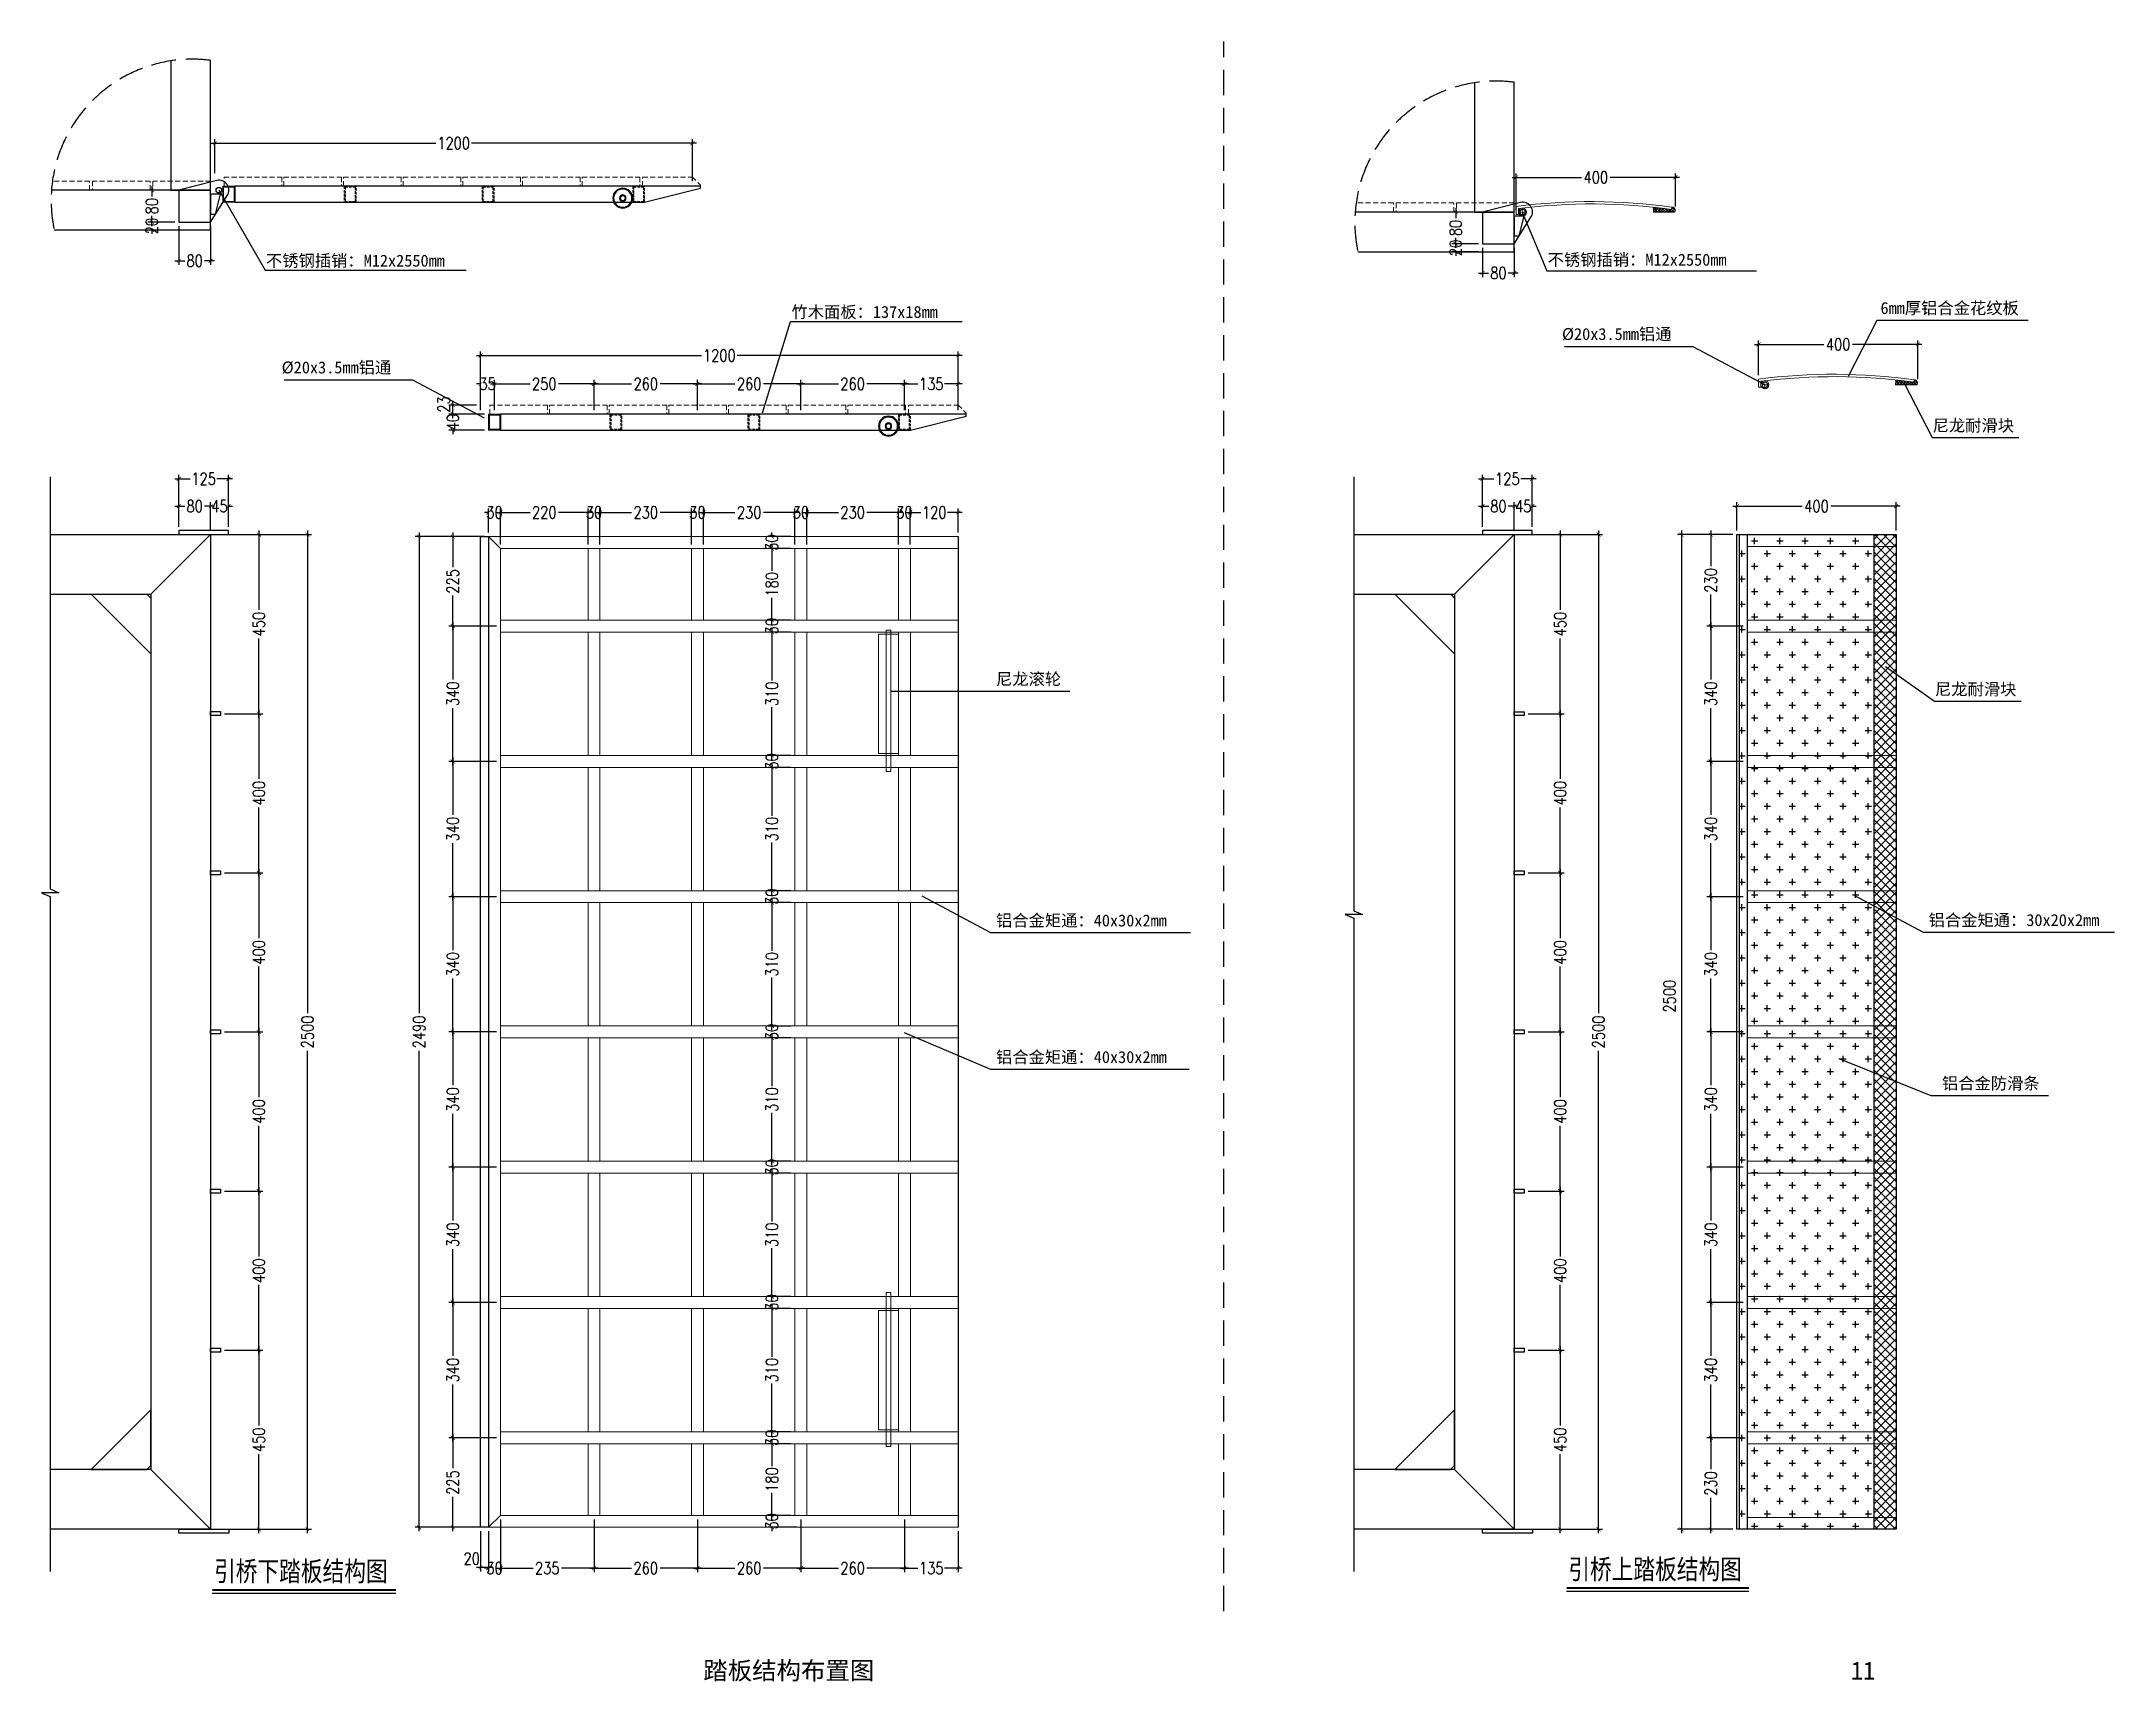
# Model space of a CAD drawing. Header units: millimetres. Extents: x 11827 to 862553, y 15071 to 134256.
# Drawn here: x 704969 to 710179, y 70268 to 74390 of the extents above; entities that cross this region are included whole.
import ezdxf

# ---------------------------------------------------------------- set-up
doc = ezdxf.new("R2010")
doc.units = ezdxf.units.MM
for name, pattern in [('CENTER', [2, 1.25, -0.25, 0.25, -0.25]), ('DASH', [0.35, 0.25, -0.1]), ('DASHED', [19.05, 12.7, -6.35]), ('DASHED2', [9.525, 6.35, -3.175]), ('PHANTOM2', [1.25, 0.625, -0.125, 0.125, -0.125, 0.125, -0.125])]:
    doc.linetypes.add(name, pattern=pattern)
doc.layers.add('1', color=7, linetype='Continuous', true_color=0xffffff)
for name, color, linetype in [('100x100铝方通', 3, 'Continuous'), ('hjh文字', 7, 'Continuous'), ('HR-Aluminous', 4, 'Continuous'), ('HR-Break', 1, 'PHANTOM2'), ('HR-dimension', 9, 'Continuous'), ('HR-hatch', 8, 'Continuous'), ('HR-Index symbol', 35, 'Continuous'), ('HR-Zhuliang', 3, 'Continuous'), ('打印图框', 255, 'Continuous'), ('标注', 9, 'Continuous'), ('铝条', 31, 'Continuous'), ('铝通', 4, 'Continuous')]:
    doc.layers.add(name, color=color, linetype=linetype)
for name, color, linetype, lineweight in [('dim', 6, 'Continuous', 13), ('YLW-Background', 45, 'Continuous', 5), ('图框', 7, 'Continuous', 13)]:
    doc.layers.add(name, color=color, linetype=linetype, lineweight=lineweight)
doc.styles.add('Arial', font='')
doc.styles.add('HZTXT', font='txtw.shx', dxfattribs={"width": 0.8, "bigfont": 'hztxtw.shx'})
doc.styles.add('工程字体', font='', dxfattribs={"width": 0.8})
doc.styles.get('Arial').set_extended_font_data('STXihei')
doc.styles.get('工程字体').set_extended_font_data('SimSun')
doc.dimstyles.new('HR-A2-DIM12', dxfattribs={"dimscale": 12, "dimtxt": 3, "dimasz": 1, "dimexe": 1, "dimexo": 1.5, "dimgap": 1, "dimtad": 1, "dimdec": 1, "dimdsep": 46, "dimtxsty": 'HZTXT', "dimblk": 'ARCHTICK', "dimcen": 0, "dimdle": 1, "dimclrd": 256, "dimclre": 256, "dimclrt": 6, "dimadec": 1, "dimazin": 0, "dimtfac": 1, "dimtdec": 1, "dimtix": 1, "dimtmove": 2, "dimatfit": 3, "dimfxl": 15, "dimtolj": 1, "dimtzin": 0, "dimarcsym": 1})
doc.dimstyles.new('HR-A3-DIM-10', dxfattribs={"dimscale": 10, "dimtxt": 3, "dimasz": 1, "dimexe": 1, "dimexo": 1, "dimgap": 0.5, "dimtad": 0, "dimdec": 1, "dimrnd": 0.0005, "dimzin": 9, "dimdsep": 46, "dimtxsty": 'HZTXT', "dimblk": 'ARCHTICK', "dimcen": 0, "dimdle": 1, "dimclrd": 9, "dimclre": 9, "dimclrt": 2, "dimazin": 2, "dimtfac": 1, "dimtdec": 1, "dimtix": 1, "dimtofl": 0, "dimtmove": 2, "dimatfit": 3, "dimldrblk": 'ARCHTICK', "dimfxl": 1, "dimarcsym": 2})
doc.dimstyles.new('HR-BI-DIM5', dxfattribs={"dimscale": 6, "dimtxt": 5, "dimasz": 1, "dimexe": 1, "dimexo": 1.5, "dimgap": 2, "dimtad": 1, "dimdec": 1, "dimdsep": 46, "dimtxsty": 'HZTXT', "dimcen": 0, "dimdle": 1, "dimclrd": 256, "dimclre": 256, "dimclrt": 2, "dimadec": 1, "dimazin": 0, "dimtfac": 1, "dimtdec": 1, "dimtix": 1, "dimtmove": 2, "dimatfit": 3, "dimfxl": 1, "dimtfill": 1, "dimtolj": 1, "dimtzin": 0, "dimarcsym": 1})

msp = doc.modelspace()

# ---------------------------------------------------------------- texts
at = {"layer": 'hjh文字', "style": 'Arial'}
for s, p in [('不锈钢插销：M12x2550mm', (705532.95, 73823.8)), ('不锈钢插销：M12x2550mm', (708754.21, 73826.11)), ('竹木面板：137x18mm', (706853.66, 73694.99)), ('6mm厚铝合金花纹板', (709590.65, 73704.75)), ('%%C20x3.5mm铝通', (708790.12, 73639.37, 0)), ('%%C20x3.5mm铝通', (705572.37, 73555.45)), ('尼龙耐滑块', (709721.64, 73409.62)), ('尼龙滚轮', (707367.8, 72772.28, 0)), ('尼龙耐滑块', (709727.67, 72746.72)), ('铝合金矩通：40x30x2mm', (707367.8, 72165.39)), ('铝合金矩通：30x20x2mm', (709711.55, 72166.49)), ('铝合金矩通：40x30x2mm', (707367.8, 71822.11)), ('铝合金防滑条', (709745.2, 71756.16))]:
    msp.add_text(s, height=30, dxfattribs=at).set_placement(p)
at = {"layer": '打印图框', "color": 6, "char_height": 45, "attachment_point": 1, "style": 'Arial'}
for s, width, insert in [('踏板结构布置图', 691.5685, (706632.11, 70317.62)), ('11', 87.9312, (709516.33, 70317.62))]:
    msp.add_mtext_dynamic_manual_height_columns(s, width=width, gutter_width=12.5, heights=[0], dxfattribs=dict(at, insert=insert))

# ---------------------------------------------------------------- blocks, each defined once
blk = doc.blocks.new('zw$DD29')
blk.add_lwpolyline([(1210, 10), (40, 10), (40, -30), (1070, -30), (1210, 5)], close=True)
at = {"linetype": 'DASHED2'}
for points in [[(345, 10), (315, 10), (315, -30), (345, -30)], [(343, 8), (317, 8), (317, -28), (343, -28)], [(691.7, 10), (661.7, 10), (661.7, -30), (691.7, -30)], [(689.7, 8), (663.7, 8), (663.7, -28), (689.7, -28)], [(1070, 10), (1040, 10), (1040, -30), (1070, -30)], [(1068, 8), (1042, 8), (1042, -28), (1068, -28)]]:
    blk.add_lwpolyline(points, close=True, dxfattribs=at)
at = {"layer": 'dim'}
for points in [[(40, 10), (10, 10), (10, -30), (40, -30)], [(38, 8), (12, 8), (12, -28), (38, -28)]]:
    blk.add_lwpolyline(points, close=True, dxfattribs=at)
at = {"layer": 'YLW-Background', "linetype": 'DASHED'}
for points in [[(158, 10), (13, 10), (13, 33), (158, 33)], [(308, 10), (163, 10), (163, 33), (308, 33)], [(458, 10), (313, 10), (313, 33), (458, 33)], [(608, 10), (463, 10), (463, 33), (608, 33)], [(758, 10), (613, 10), (613, 33), (758, 33)], [(908, 10), (763, 10), (763, 33), (908, 33)], [(1058, 10), (913, 10), (913, 33), (1058, 33)], [(1210, 10), (1065, 10), (1065, 33), (1190, 33), (1210, 13)]]:
    blk.add_lwpolyline(points, close=True, dxfattribs=at)
blk = doc.blocks.new('_ArchTick')
at = {"color": 0, "linetype": 'ByBlock', "lineweight": 100, "const_width": 0.15}
blk.add_lwpolyline([(-0.5, -0.5), (0.5, 0.5)], dxfattribs=at)
blk = doc.blocks.new('*D1190')
at = {"layer": 'Defpoints', "color": 0, "ltscale": 1.5, "transparency": 16777216}
for p in [(706092.4, 73145.2), (705917.7, 70655.2), (706092.4, 70655.2)]:
    blk.add_point(p, dxfattribs=at)
at = {"layer": 'HR-dimension', "color": 9, "lineweight": -2, "ltscale": 1.5, "transparency": 16777216}
for p, q in [((705917.7, 73155.2), (705917.7, 71947.5)), ((706082.4, 73145.2), (705907.7, 73145.2)), ((705917.7, 70645.2), (705917.7, 71852.9)), ((706082.4, 70655.2), (705907.7, 70655.2))]:
    blk.add_line(p, q, dxfattribs=at)
at = {"layer": 'HR-dimension', "color": 9, "lineweight": -2, "ltscale": 1.5, "transparency": 16777216, "xscale": 10, "yscale": 10, "zscale": 10}
for p, rotation in [((705917.7, 73145.2), 90), ((705917.7, 70655.2), 270)]:
    blk.add_blockref('_ArchTick', p, dxfattribs=dict(at, rotation=rotation))
at = {"layer": 'HR-dimension', "color": 2, "ltscale": 1.5, "transparency": 16777216, "insert": (705917.7, 71900.2), "char_height": 30, "attachment_point": 5, "rotation": 90, "style": 'HZTXT'}
blk.add_mtext('2490', dxfattribs=at)
blk = doc.blocks.new('*D1191')
at = {"layer": 'Defpoints', "color": 0, "ltscale": 1.5, "transparency": 16777216}
for p in [(706092.4, 73145.2), (706002.5, 72920.2), (706122.4, 72920.2)]:
    blk.add_point(p, dxfattribs=at)
at = {"layer": 'HR-dimension', "color": 9, "lineweight": -2, "ltscale": 1.5, "transparency": 16777216}
for p, q in [((706002.5, 73155.2), (706002.5, 73068.6)), ((706082.4, 73145.2), (705992.5, 73145.2)), ((706002.5, 72910.2), (706002.5, 72996.9)), ((706112.4, 72920.2), (705992.5, 72920.2))]:
    blk.add_line(p, q, dxfattribs=at)
at = {"layer": 'HR-dimension', "color": 9, "lineweight": -2, "ltscale": 1.5, "transparency": 16777216, "xscale": 10, "yscale": 10, "zscale": 10}
for p, rotation in [((706002.5, 73145.2), 90), ((706002.5, 72920.2), 270)]:
    blk.add_blockref('_ArchTick', p, dxfattribs=dict(at, rotation=rotation))
at = {"layer": 'HR-dimension', "color": 2, "ltscale": 1.5, "transparency": 16777216, "insert": (706002.5, 73032.7), "char_height": 30, "attachment_point": 5, "rotation": 90, "style": 'HZTXT'}
blk.add_mtext('225', dxfattribs=at)
blk = doc.blocks.new('lun')
for radius in [25, 22.9, 8.02, 6.5]:
    blk.add_circle((160995, 36747.8), radius)
blk = doc.blocks.new('*D1181')
at = {"layer": 'Defpoints', "color": 0, "ltscale": 1.5, "transparency": 16777216}
for p in [(705438.7, 73290.4), (705313.8, 73160.2), (705438.7, 73160.2)]:
    blk.add_point(p, dxfattribs=at)
at = {"layer": 'HR-dimension', "color": 9, "lineweight": -2, "ltscale": 1.5, "transparency": 16777216}
for p, q in [((705303.8, 73290.4), (705342.7, 73290.4)), ((705313.8, 73170.2), (705313.8, 73300.4)), ((705448.7, 73290.4), (705409.8, 73290.4)), ((705438.7, 73170.2), (705438.7, 73300.4))]:
    blk.add_line(p, q, dxfattribs=at)
at = {"layer": 'HR-dimension', "color": 9, "lineweight": -2, "ltscale": 1.5, "transparency": 16777216, "xscale": 10, "yscale": 10, "zscale": 10, "rotation": 180}
blk.add_blockref('_ArchTick', (705313.8, 73290.4), dxfattribs=at)
at = {"layer": 'HR-dimension', "color": 9, "lineweight": -2, "ltscale": 1.5, "transparency": 16777216, "xscale": 10, "yscale": 10, "zscale": 10}
blk.add_blockref('_ArchTick', (705438.7, 73290.4), dxfattribs=at)
at = {"layer": 'HR-dimension', "color": 2, "ltscale": 1.5, "transparency": 16777216, "insert": (705376.2, 73290.4), "char_height": 30, "attachment_point": 5, "style": 'HZTXT'}
blk.add_mtext('125', dxfattribs=at)
blk = doc.blocks.new('*D1182')
at = {"layer": 'Defpoints', "color": 0, "ltscale": 1.5, "transparency": 16777216}
for p in [(705393.8, 73221.7), (705313.8, 73160.2), (705393.8, 73150.2)]:
    blk.add_point(p, dxfattribs=at)
at = {"layer": 'HR-dimension', "color": 9, "lineweight": -2, "ltscale": 1.5, "transparency": 16777216}
for p, q in [((705303.8, 73221.7), (705329.3, 73221.7)), ((705313.8, 73170.2), (705313.8, 73231.7)), ((705403.8, 73221.7), (705378.2, 73221.7)), ((705393.8, 73160.2), (705393.8, 73231.7))]:
    blk.add_line(p, q, dxfattribs=at)
at = {"layer": 'HR-dimension', "color": 9, "lineweight": -2, "ltscale": 1.5, "transparency": 16777216, "xscale": 10, "yscale": 10, "zscale": 10, "rotation": 180}
blk.add_blockref('_ArchTick', (705313.8, 73221.7), dxfattribs=at)
at = {"layer": 'HR-dimension', "color": 9, "lineweight": -2, "ltscale": 1.5, "transparency": 16777216, "xscale": 10, "yscale": 10, "zscale": 10}
blk.add_blockref('_ArchTick', (705393.8, 73221.7), dxfattribs=at)
at = {"layer": 'HR-dimension', "color": 2, "ltscale": 1.5, "transparency": 16777216, "insert": (705353.8, 73221.7), "char_height": 30, "attachment_point": 5, "style": 'HZTXT'}
blk.add_mtext('80', dxfattribs=at)
blk = doc.blocks.new('*D1183')
at = {"layer": 'Defpoints', "color": 0, "ltscale": 1.5, "transparency": 16777216}
for p in [(705438.7, 73221.7), (705438.7, 73160.2), (705393.8, 73150.2)]:
    blk.add_point(p, dxfattribs=at)
at = {"layer": 'HR-dimension', "color": 9, "lineweight": -2, "ltscale": 1.5, "transparency": 16777216}
for p, q in [((705393.8, 73221.7), (705383.8, 73221.7)), ((705393.8, 73160.2), (705393.8, 73231.7)), ((705438.7, 73170.2), (705438.7, 73231.7)), ((705438.7, 73221.7), (705448.7, 73221.7))]:
    blk.add_line(p, q, dxfattribs=at)
at = {"layer": 'HR-dimension', "color": 9, "lineweight": -2, "ltscale": 1.5, "transparency": 16777216, "xscale": 10, "yscale": 10, "zscale": 10}
blk.add_blockref('_ArchTick', (705393.8, 73221.7), dxfattribs=at)
at = {"layer": 'HR-dimension', "color": 9, "lineweight": -2, "ltscale": 1.5, "transparency": 16777216, "xscale": 10, "yscale": 10, "zscale": 10, "rotation": 180}
blk.add_blockref('_ArchTick', (705438.7, 73221.7), dxfattribs=at)
at = {"layer": 'HR-dimension', "color": 2, "ltscale": 1.5, "transparency": 16777216, "insert": (705416.2, 73221.7), "char_height": 30, "attachment_point": 5, "style": 'HZTXT'}
blk.add_mtext('45', dxfattribs=at)
blk = doc.blocks.new('*D1184')
at = {"layer": 'Defpoints', "color": 0, "ltscale": 1.5, "transparency": 16777216}
for p in [(705393.8, 73150.2), (705418.8, 72700.2), (705515.1, 72700.2)]:
    blk.add_point(p, dxfattribs=at)
at = {"layer": 'HR-dimension', "color": 9, "lineweight": -2, "ltscale": 1.5, "transparency": 16777216}
for p, q in [((705515.1, 73160.2), (705515.1, 72961.1)), ((705403.8, 73150.2), (705525.1, 73150.2)), ((705515.1, 72690.2), (705515.1, 72889.4)), ((705428.8, 72700.2), (705525.1, 72700.2))]:
    blk.add_line(p, q, dxfattribs=at)
at = {"layer": 'HR-dimension', "color": 9, "lineweight": -2, "ltscale": 1.5, "transparency": 16777216, "xscale": 10, "yscale": 10, "zscale": 10}
for p, rotation in [((705515.1, 73150.2), 90), ((705515.1, 72700.2), 270)]:
    blk.add_blockref('_ArchTick', p, dxfattribs=dict(at, rotation=rotation))
at = {"layer": 'HR-dimension', "color": 2, "ltscale": 1.5, "transparency": 16777216, "insert": (705515.1, 72925.2), "char_height": 30, "attachment_point": 5, "rotation": 90, "style": 'HZTXT'}
blk.add_mtext('450', dxfattribs=at)
blk = doc.blocks.new('*D1185')
at = {"layer": 'Defpoints', "color": 0, "ltscale": 1.5, "transparency": 16777216}
for p in [(705418.8, 72700.2), (705418.8, 72300.2), (705515.1, 72300.2)]:
    blk.add_point(p, dxfattribs=at)
at = {"layer": 'HR-dimension', "color": 9, "lineweight": -2, "ltscale": 1.5, "transparency": 16777216}
for p, q in [((705428.8, 72700.2), (705525.1, 72700.2)), ((705515.1, 72710.2), (705515.1, 72536.1)), ((705515.1, 72290.2), (705515.1, 72464.4)), ((705428.8, 72300.2), (705525.1, 72300.2))]:
    blk.add_line(p, q, dxfattribs=at)
at = {"layer": 'HR-dimension', "color": 9, "lineweight": -2, "ltscale": 1.5, "transparency": 16777216, "xscale": 10, "yscale": 10, "zscale": 10}
for p, rotation in [((705515.1, 72700.2), 90), ((705515.1, 72300.2), 270)]:
    blk.add_blockref('_ArchTick', p, dxfattribs=dict(at, rotation=rotation))
at = {"layer": 'HR-dimension', "color": 2, "ltscale": 1.5, "transparency": 16777216, "insert": (705515.1, 72500.2), "char_height": 30, "attachment_point": 5, "rotation": 90, "style": 'HZTXT'}
blk.add_mtext('400', dxfattribs=at)
blk = doc.blocks.new('*D1186')
at = {"layer": 'Defpoints', "color": 0, "ltscale": 1.5, "transparency": 16777216}
for p in [(705418.8, 72300.2), (705418.8, 71900.2), (705515.1, 71900.2)]:
    blk.add_point(p, dxfattribs=at)
at = {"layer": 'HR-dimension', "color": 9, "lineweight": -2, "ltscale": 1.5, "transparency": 16777216}
for p, q in [((705428.8, 72300.2), (705525.1, 72300.2)), ((705515.1, 72310.2), (705515.1, 72136.1)), ((705515.1, 71890.2), (705515.1, 72064.4)), ((705428.8, 71900.2), (705525.1, 71900.2))]:
    blk.add_line(p, q, dxfattribs=at)
at = {"layer": 'HR-dimension', "color": 9, "lineweight": -2, "ltscale": 1.5, "transparency": 16777216, "xscale": 10, "yscale": 10, "zscale": 10}
for p, rotation in [((705515.1, 72300.2), 90), ((705515.1, 71900.2), 270)]:
    blk.add_blockref('_ArchTick', p, dxfattribs=dict(at, rotation=rotation))
at = {"layer": 'HR-dimension', "color": 2, "ltscale": 1.5, "transparency": 16777216, "insert": (705515.1, 72100.2), "char_height": 30, "attachment_point": 5, "rotation": 90, "style": 'HZTXT'}
blk.add_mtext('400', dxfattribs=at)
blk = doc.blocks.new('*D1187')
at = {"layer": 'Defpoints', "color": 0, "ltscale": 1.5, "transparency": 16777216}
for p in [(705418.8, 71900.2), (705418.7, 71500.2), (705515.1, 71500.2)]:
    blk.add_point(p, dxfattribs=at)
at = {"layer": 'HR-dimension', "color": 9, "lineweight": -2, "ltscale": 1.5, "transparency": 16777216}
for p, q in [((705515.1, 71910.2), (705515.1, 71736.1)), ((705428.8, 71900.2), (705525.1, 71900.2)), ((705515.1, 71490.2), (705515.1, 71664.4)), ((705428.7, 71500.2), (705525.1, 71500.2))]:
    blk.add_line(p, q, dxfattribs=at)
at = {"layer": 'HR-dimension', "color": 9, "lineweight": -2, "ltscale": 1.5, "transparency": 16777216, "xscale": 10, "yscale": 10, "zscale": 10}
for p, rotation in [((705515.1, 71900.2), 90), ((705515.1, 71500.2), 270)]:
    blk.add_blockref('_ArchTick', p, dxfattribs=dict(at, rotation=rotation))
at = {"layer": 'HR-dimension', "color": 2, "ltscale": 1.5, "transparency": 16777216, "insert": (705515.1, 71700.2), "char_height": 30, "attachment_point": 5, "rotation": 90, "style": 'HZTXT'}
blk.add_mtext('400', dxfattribs=at)
blk = doc.blocks.new('*D1188')
at = {"layer": 'Defpoints', "color": 0, "ltscale": 1.5, "transparency": 16777216}
for p in [(705418.7, 71500.2), (705418.7, 71100.2), (705514.9, 71100.2)]:
    blk.add_point(p, dxfattribs=at)
at = {"layer": 'HR-dimension', "color": 9, "lineweight": -2, "ltscale": 1.5, "transparency": 16777216}
for p, q in [((705428.7, 71500.2), (705524.9, 71500.2)), ((705514.9, 71510.2), (705514.9, 71336.1)), ((705514.9, 71090.2), (705514.9, 71264.4)), ((705428.7, 71100.2), (705524.9, 71100.2))]:
    blk.add_line(p, q, dxfattribs=at)
at = {"layer": 'HR-dimension', "color": 9, "lineweight": -2, "ltscale": 1.5, "transparency": 16777216, "xscale": 10, "yscale": 10, "zscale": 10}
for p, rotation in [((705514.9, 71500.2), 90), ((705514.9, 71100.2), 270)]:
    blk.add_blockref('_ArchTick', p, dxfattribs=dict(at, rotation=rotation))
at = {"layer": 'HR-dimension', "color": 2, "ltscale": 1.5, "transparency": 16777216, "insert": (705514.9, 71300.2), "char_height": 30, "attachment_point": 5, "rotation": 90, "style": 'HZTXT'}
blk.add_mtext('400', dxfattribs=at)
blk = doc.blocks.new('*D1189')
at = {"layer": 'Defpoints', "color": 0, "ltscale": 1.5, "transparency": 16777216}
for p in [(705393.8, 73150.2), (705393.7, 70650.3), (705637.1, 70650.3)]:
    blk.add_point(p, dxfattribs=at)
at = {"layer": 'HR-dimension', "color": 9, "lineweight": -2, "ltscale": 1.5, "transparency": 16777216}
for p, q in [((705637.1, 73160.2), (705637.1, 71947.5)), ((705403.8, 73150.2), (705647.1, 73150.2)), ((705637.1, 70640.3), (705637.1, 71853)), ((705403.7, 70650.3), (705647.1, 70650.3))]:
    blk.add_line(p, q, dxfattribs=at)
at = {"layer": 'HR-dimension', "color": 9, "lineweight": -2, "ltscale": 1.5, "transparency": 16777216, "xscale": 10, "yscale": 10, "zscale": 10}
for p, rotation in [((705637.1, 73150.2), 90), ((705637.1, 70650.3), 270)]:
    blk.add_blockref('_ArchTick', p, dxfattribs=dict(at, rotation=rotation))
at = {"layer": 'HR-dimension', "color": 2, "ltscale": 1.5, "transparency": 16777216, "insert": (705637.1, 71900.2), "char_height": 30, "attachment_point": 5, "rotation": 90, "style": 'HZTXT'}
blk.add_mtext('2500', dxfattribs=at)
blk = doc.blocks.new('*D1148')
at = {"layer": 'Defpoints', "color": 0, "ltscale": 1.5, "transparency": 16777216}
for p in [(706122.4, 72920.2), (706002.5, 72580.2), (706122.4, 72580.2)]:
    blk.add_point(p, dxfattribs=at)
at = {"layer": 'HR-dimension', "color": 9, "lineweight": -2, "ltscale": 1.5, "transparency": 16777216}
for p, q in [((706112.4, 72920.2), (705992.5, 72920.2)), ((706002.5, 72930.2), (706002.5, 72786.1)), ((706002.5, 72570.2), (706002.5, 72714.4)), ((706112.4, 72580.2), (705992.5, 72580.2))]:
    blk.add_line(p, q, dxfattribs=at)
at = {"layer": 'HR-dimension', "color": 9, "lineweight": -2, "ltscale": 1.5, "transparency": 16777216, "xscale": 10, "yscale": 10, "zscale": 10}
for p, rotation in [((706002.5, 72920.2), 90), ((706002.5, 72580.2), 270)]:
    blk.add_blockref('_ArchTick', p, dxfattribs=dict(at, rotation=rotation))
at = {"layer": 'HR-dimension', "color": 2, "ltscale": 1.5, "transparency": 16777216, "insert": (706002.5, 72750.2), "char_height": 30, "attachment_point": 5, "rotation": 90, "style": 'HZTXT'}
blk.add_mtext('340', dxfattribs=at)
blk = doc.blocks.new('*D1149')
at = {"layer": 'Defpoints', "color": 0, "ltscale": 1.5, "transparency": 16777216}
for p in [(706122.4, 72580.2), (706002.5, 72240.2), (706122.4, 72240.2)]:
    blk.add_point(p, dxfattribs=at)
at = {"layer": 'HR-dimension', "color": 9, "lineweight": -2, "ltscale": 1.5, "transparency": 16777216}
for p, q in [((706112.4, 72580.2), (705992.5, 72580.2)), ((706002.5, 72590.2), (706002.5, 72446.1)), ((706002.5, 72230.2), (706002.5, 72374.4)), ((706112.4, 72240.2), (705992.5, 72240.2))]:
    blk.add_line(p, q, dxfattribs=at)
at = {"layer": 'HR-dimension', "color": 9, "lineweight": -2, "ltscale": 1.5, "transparency": 16777216, "xscale": 10, "yscale": 10, "zscale": 10}
for p, rotation in [((706002.5, 72580.2), 90), ((706002.5, 72240.2), 270)]:
    blk.add_blockref('_ArchTick', p, dxfattribs=dict(at, rotation=rotation))
at = {"layer": 'HR-dimension', "color": 2, "ltscale": 1.5, "transparency": 16777216, "insert": (706002.5, 72410.2), "char_height": 30, "attachment_point": 5, "rotation": 90, "style": 'HZTXT'}
blk.add_mtext('340', dxfattribs=at)
blk = doc.blocks.new('*D1150')
at = {"layer": 'Defpoints', "color": 0, "ltscale": 1.5, "transparency": 16777216}
for p in [(706122.4, 72240.2), (706002.5, 71900.2), (706122.4, 71900.2)]:
    blk.add_point(p, dxfattribs=at)
at = {"layer": 'HR-dimension', "color": 9, "lineweight": -2, "ltscale": 1.5, "transparency": 16777216}
for p, q in [((706112.4, 72240.2), (705992.5, 72240.2)), ((706002.5, 72250.2), (706002.5, 72106.1)), ((706002.5, 71890.2), (706002.5, 72034.4)), ((706112.4, 71900.2), (705992.5, 71900.2))]:
    blk.add_line(p, q, dxfattribs=at)
at = {"layer": 'HR-dimension', "color": 9, "lineweight": -2, "ltscale": 1.5, "transparency": 16777216, "xscale": 10, "yscale": 10, "zscale": 10}
for p, rotation in [((706002.5, 72240.2), 90), ((706002.5, 71900.2), 270)]:
    blk.add_blockref('_ArchTick', p, dxfattribs=dict(at, rotation=rotation))
at = {"layer": 'HR-dimension', "color": 2, "ltscale": 1.5, "transparency": 16777216, "insert": (706002.5, 72070.2), "char_height": 30, "attachment_point": 5, "rotation": 90, "style": 'HZTXT'}
blk.add_mtext('340', dxfattribs=at)
blk = doc.blocks.new('*D1151')
at = {"layer": 'Defpoints', "color": 0, "ltscale": 1.5, "transparency": 16777216}
for p in [(706122.4, 71900.2), (706002.5, 71560.2), (706122.4, 71560.2)]:
    blk.add_point(p, dxfattribs=at)
at = {"layer": 'HR-dimension', "color": 9, "lineweight": -2, "ltscale": 1.5, "transparency": 16777216}
for p, q in [((706002.5, 71910.2), (706002.5, 71766.1)), ((706112.4, 71900.2), (705992.5, 71900.2)), ((706002.5, 71550.2), (706002.5, 71694.4)), ((706112.4, 71560.2), (705992.5, 71560.2))]:
    blk.add_line(p, q, dxfattribs=at)
at = {"layer": 'HR-dimension', "color": 9, "lineweight": -2, "ltscale": 1.5, "transparency": 16777216, "xscale": 10, "yscale": 10, "zscale": 10}
for p, rotation in [((706002.5, 71900.2), 90), ((706002.5, 71560.2), 270)]:
    blk.add_blockref('_ArchTick', p, dxfattribs=dict(at, rotation=rotation))
at = {"layer": 'HR-dimension', "color": 2, "ltscale": 1.5, "transparency": 16777216, "insert": (706002.5, 71730.2), "char_height": 30, "attachment_point": 5, "rotation": 90, "style": 'HZTXT'}
blk.add_mtext('340', dxfattribs=at)
blk = doc.blocks.new('*D1152')
at = {"layer": 'Defpoints', "color": 0, "ltscale": 1.5, "transparency": 16777216}
for p in [(706122.4, 71560.2), (706002.5, 71220.2), (706122.4, 71220.2)]:
    blk.add_point(p, dxfattribs=at)
at = {"layer": 'HR-dimension', "color": 9, "lineweight": -2, "ltscale": 1.5, "transparency": 16777216}
for p, q in [((706112.4, 71560.2), (705992.5, 71560.2)), ((706002.5, 71570.2), (706002.5, 71426.1)), ((706002.5, 71210.2), (706002.5, 71354.4)), ((706112.4, 71220.2), (705992.5, 71220.2))]:
    blk.add_line(p, q, dxfattribs=at)
at = {"layer": 'HR-dimension', "color": 9, "lineweight": -2, "ltscale": 1.5, "transparency": 16777216, "xscale": 10, "yscale": 10, "zscale": 10}
for p, rotation in [((706002.5, 71560.2), 90), ((706002.5, 71220.2), 270)]:
    blk.add_blockref('_ArchTick', p, dxfattribs=dict(at, rotation=rotation))
at = {"layer": 'HR-dimension', "color": 2, "ltscale": 1.5, "transparency": 16777216, "insert": (706002.5, 71390.2), "char_height": 30, "attachment_point": 5, "rotation": 90, "style": 'HZTXT'}
blk.add_mtext('340', dxfattribs=at)
blk = doc.blocks.new('*D1086')
at = {"layer": 'Defpoints', "color": 0, "ltscale": 1.5, "transparency": 16777216}
for p in [(706107.4, 73528.9), (706072.4, 73452.9), (706107.4, 73452.9, 0)]:
    blk.add_point(p, dxfattribs=at)
at = {"layer": 'HR-dimension', "color": 9, "lineweight": -2, "ltscale": 1.5, "transparency": 16777216}
for p, q in [((706072.4, 73528.9), (706062.4, 73528.9)), ((706072.4, 73462.9), (706072.4, 73538.9)), ((706107.4, 73462.9), (706107.4, 73538.9)), ((706107.4, 73528.9), (706117.4, 73528.9))]:
    blk.add_line(p, q, dxfattribs=at)
at = {"layer": 'HR-dimension', "color": 9, "lineweight": -2, "ltscale": 1.5, "transparency": 16777216, "xscale": 10, "yscale": 10, "zscale": 10}
blk.add_blockref('_ArchTick', (706072.4, 73528.9), dxfattribs=at)
at = {"layer": 'HR-dimension', "color": 9, "lineweight": -2, "ltscale": 1.5, "transparency": 16777216, "xscale": 10, "yscale": 10, "zscale": 10, "rotation": 180}
blk.add_blockref('_ArchTick', (706107.4, 73528.9), dxfattribs=at)
at = {"layer": 'HR-dimension', "color": 2, "ltscale": 1.5, "transparency": 16777216, "insert": (706089.9, 73528.9), "char_height": 30, "attachment_point": 5, "style": 'HZTXT'}
blk.add_mtext('35', dxfattribs=at)
blk = doc.blocks.new('*D1087')
at = {"layer": 'Defpoints', "color": 0, "ltscale": 1.5, "transparency": 16777216}
for p in [(706357.4, 73528.9), (706107.4, 73452.9, 0), (706357.4, 73452.9, 0)]:
    blk.add_point(p, dxfattribs=at)
at = {"layer": 'HR-dimension', "color": 9, "lineweight": -2, "ltscale": 1.5, "transparency": 16777216}
for p, q in [((706097.4, 73528.9), (706196.6, 73528.9)), ((706107.4, 73462.9), (706107.4, 73538.9)), ((706367.4, 73528.9), (706268.3, 73528.9)), ((706357.4, 73462.9), (706357.4, 73538.9))]:
    blk.add_line(p, q, dxfattribs=at)
at = {"layer": 'HR-dimension', "color": 9, "lineweight": -2, "ltscale": 1.5, "transparency": 16777216, "xscale": 10, "yscale": 10, "zscale": 10, "rotation": 180}
blk.add_blockref('_ArchTick', (706107.4, 73528.9), dxfattribs=at)
at = {"layer": 'HR-dimension', "color": 9, "lineweight": -2, "ltscale": 1.5, "transparency": 16777216, "xscale": 10, "yscale": 10, "zscale": 10}
blk.add_blockref('_ArchTick', (706357.4, 73528.9), dxfattribs=at)
at = {"layer": 'HR-dimension', "color": 2, "ltscale": 1.5, "transparency": 16777216, "insert": (706232.4, 73528.9), "char_height": 30, "attachment_point": 5, "style": 'HZTXT'}
blk.add_mtext('250', dxfattribs=at)
blk = doc.blocks.new('*D1088')
at = {"layer": 'Defpoints', "color": 0, "ltscale": 1.5, "transparency": 16777216}
for p in [(706617.4, 73528.9), (706357.4, 73452.9, 0), (706617.4, 73452.9, 0)]:
    blk.add_point(p, dxfattribs=at)
at = {"layer": 'HR-dimension', "color": 9, "lineweight": -2, "ltscale": 1.5, "transparency": 16777216}
for p, q in [((706347.4, 73528.9), (706451.6, 73528.9)), ((706357.4, 73462.9), (706357.4, 73538.9)), ((706627.4, 73528.9), (706523.3, 73528.9)), ((706617.4, 73462.9), (706617.4, 73538.9))]:
    blk.add_line(p, q, dxfattribs=at)
at = {"layer": 'HR-dimension', "color": 9, "lineweight": -2, "ltscale": 1.5, "transparency": 16777216, "xscale": 10, "yscale": 10, "zscale": 10, "rotation": 180}
blk.add_blockref('_ArchTick', (706357.4, 73528.9), dxfattribs=at)
at = {"layer": 'HR-dimension', "color": 9, "lineweight": -2, "ltscale": 1.5, "transparency": 16777216, "xscale": 10, "yscale": 10, "zscale": 10}
blk.add_blockref('_ArchTick', (706617.4, 73528.9), dxfattribs=at)
at = {"layer": 'HR-dimension', "color": 2, "ltscale": 1.5, "transparency": 16777216, "insert": (706487.4, 73528.9), "char_height": 30, "attachment_point": 5, "style": 'HZTXT'}
blk.add_mtext('260', dxfattribs=at)
blk = doc.blocks.new('*D1089')
at = {"layer": 'Defpoints', "color": 0, "ltscale": 1.5, "transparency": 16777216}
for p in [(706877.4, 73528.9), (706617.4, 73452.9, 0), (706877.4, 73452.9, 0)]:
    blk.add_point(p, dxfattribs=at)
at = {"layer": 'HR-dimension', "color": 9, "lineweight": -2, "ltscale": 1.5, "transparency": 16777216}
for p, q in [((706607.4, 73528.9), (706711.6, 73528.9)), ((706617.4, 73462.9), (706617.4, 73538.9)), ((706887.4, 73528.9), (706783.3, 73528.9)), ((706877.4, 73462.9), (706877.4, 73538.9))]:
    blk.add_line(p, q, dxfattribs=at)
at = {"layer": 'HR-dimension', "color": 9, "lineweight": -2, "ltscale": 1.5, "transparency": 16777216, "xscale": 10, "yscale": 10, "zscale": 10, "rotation": 180}
blk.add_blockref('_ArchTick', (706617.4, 73528.9), dxfattribs=at)
at = {"layer": 'HR-dimension', "color": 9, "lineweight": -2, "ltscale": 1.5, "transparency": 16777216, "xscale": 10, "yscale": 10, "zscale": 10}
blk.add_blockref('_ArchTick', (706877.4, 73528.9), dxfattribs=at)
at = {"layer": 'HR-dimension', "color": 2, "ltscale": 1.5, "transparency": 16777216, "insert": (706747.4, 73528.9), "char_height": 30, "attachment_point": 5, "style": 'HZTXT'}
blk.add_mtext('260', dxfattribs=at)
blk = doc.blocks.new('*D1090')
at = {"layer": 'Defpoints', "color": 0, "ltscale": 1.5, "transparency": 16777216}
for p in [(707137.4, 73528.9), (706877.4, 73452.9, 0), (707137.4, 73452.9, 0)]:
    blk.add_point(p, dxfattribs=at)
at = {"layer": 'HR-dimension', "color": 9, "lineweight": -2, "ltscale": 1.5, "transparency": 16777216}
for p, q in [((706867.4, 73528.9), (706971.6, 73528.9)), ((706877.4, 73462.9), (706877.4, 73538.9)), ((707147.4, 73528.9), (707043.3, 73528.9)), ((707137.4, 73462.9), (707137.4, 73538.9))]:
    blk.add_line(p, q, dxfattribs=at)
at = {"layer": 'HR-dimension', "color": 9, "lineweight": -2, "ltscale": 1.5, "transparency": 16777216, "xscale": 10, "yscale": 10, "zscale": 10, "rotation": 180}
blk.add_blockref('_ArchTick', (706877.4, 73528.9), dxfattribs=at)
at = {"layer": 'HR-dimension', "color": 9, "lineweight": -2, "ltscale": 1.5, "transparency": 16777216, "xscale": 10, "yscale": 10, "zscale": 10}
blk.add_blockref('_ArchTick', (707137.4, 73528.9), dxfattribs=at)
at = {"layer": 'HR-dimension', "color": 2, "ltscale": 1.5, "transparency": 16777216, "insert": (707007.4, 73528.9), "char_height": 30, "attachment_point": 5, "style": 'HZTXT'}
blk.add_mtext('260', dxfattribs=at)
blk = doc.blocks.new('*D1091')
at = {"layer": 'Defpoints', "color": 0, "ltscale": 1.5, "transparency": 16777216}
for p in [(707272.4, 73528.9), (707137.4, 73452.9, 0), (707272.4, 73452.9, 0)]:
    blk.add_point(p, dxfattribs=at)
at = {"layer": 'HR-dimension', "color": 9, "lineweight": -2, "ltscale": 1.5, "transparency": 16777216}
for p, q in [((707127.4, 73528.9), (707171.4, 73528.9)), ((707137.4, 73462.9), (707137.4, 73538.9)), ((707282.4, 73528.9), (707238.5, 73528.9)), ((707272.4, 73462.9), (707272.4, 73538.9))]:
    blk.add_line(p, q, dxfattribs=at)
at = {"layer": 'HR-dimension', "color": 9, "lineweight": -2, "ltscale": 1.5, "transparency": 16777216, "xscale": 10, "yscale": 10, "zscale": 10, "rotation": 180}
blk.add_blockref('_ArchTick', (707137.4, 73528.9), dxfattribs=at)
at = {"layer": 'HR-dimension', "color": 9, "lineweight": -2, "ltscale": 1.5, "transparency": 16777216, "xscale": 10, "yscale": 10, "zscale": 10}
blk.add_blockref('_ArchTick', (707272.4, 73528.9), dxfattribs=at)
at = {"layer": 'HR-dimension', "color": 2, "ltscale": 1.5, "transparency": 16777216, "insert": (707204.9, 73528.9), "char_height": 30, "attachment_point": 5, "style": 'HZTXT'}
blk.add_mtext('135', dxfattribs=at)
blk = doc.blocks.new('*D1092')
at = {"layer": 'Defpoints', "color": 0, "ltscale": 1.5, "transparency": 16777216}
for p in [(707272.4, 73600.6), (706072.4, 73452.9), (707272.4, 73452.9, 0)]:
    blk.add_point(p, dxfattribs=at)
at = {"layer": 'HR-dimension', "color": 9, "lineweight": -2, "ltscale": 1.5, "transparency": 16777216}
for p, q in [((706062.4, 73600.6), (706627.4, 73600.6)), ((706072.4, 73462.9), (706072.4, 73610.6)), ((707282.4, 73600.6), (706717.4, 73600.6)), ((707272.4, 73462.9), (707272.4, 73610.6))]:
    blk.add_line(p, q, dxfattribs=at)
at = {"layer": 'HR-dimension', "color": 9, "lineweight": -2, "ltscale": 1.5, "transparency": 16777216, "xscale": 10, "yscale": 10, "zscale": 10, "rotation": 180}
blk.add_blockref('_ArchTick', (706072.4, 73600.6), dxfattribs=at)
at = {"layer": 'HR-dimension', "color": 9, "lineweight": -2, "ltscale": 1.5, "transparency": 16777216, "xscale": 10, "yscale": 10, "zscale": 10}
blk.add_blockref('_ArchTick', (707272.4, 73600.6), dxfattribs=at)
at = {"layer": 'HR-dimension', "color": 2, "ltscale": 1.5, "transparency": 16777216, "insert": (706672.4, 73600.6), "char_height": 30, "attachment_point": 5, "style": 'HZTXT'}
blk.add_mtext('1200', dxfattribs=at)
blk = doc.blocks.new('*D1153')
at = {"layer": 'Defpoints', "color": 0, "ltscale": 1.5, "transparency": 16777216}
for p in [(706072.4, 70655.2), (706092.4, 70655.2), (706072.4, 70553.9)]:
    blk.add_point(p, dxfattribs=at)
at = {"layer": 'HR-dimension', "color": 9, "lineweight": -2, "ltscale": 1.5, "transparency": 16777216}
for p, q in [((706072.4, 70645.2), (706072.4, 70543.9)), ((706092.4, 70645.2), (706092.4, 70543.9)), ((706102.4, 70553.9), (706062.4, 70553.9))]:
    blk.add_line(p, q, dxfattribs=at)
at = {"layer": 'HR-dimension', "color": 9, "lineweight": -2, "ltscale": 1.5, "transparency": 16777216, "xscale": 10, "yscale": 10, "zscale": 10, "rotation": 180}
blk.add_blockref('_ArchTick', (706072.4, 70553.9), dxfattribs=at)
at = {"layer": 'HR-dimension', "color": 9, "lineweight": -2, "ltscale": 1.5, "transparency": 16777216, "xscale": 10, "yscale": 10, "zscale": 10}
blk.add_blockref('_ArchTick', (706092.4, 70553.9), dxfattribs=at)
at = {"layer": 'HR-dimension', "color": 2, "ltscale": 1.5, "transparency": 16777216, "insert": (706050, 70576.4), "char_height": 30, "attachment_point": 5, "style": 'HZTXT'}
blk.add_mtext('20', dxfattribs=at)
blk = doc.blocks.new('*D1154')
at = {"layer": 'Defpoints', "color": 0, "ltscale": 1.5, "transparency": 16777216}
for p in [(706092.4, 70655.2), (706122.4, 70685.2), (706122.4, 70552.6)]:
    blk.add_point(p, dxfattribs=at)
at = {"layer": 'HR-dimension', "color": 9, "lineweight": -2, "ltscale": 1.5, "transparency": 16777216}
for p, q in [((706122.4, 70675.2), (706122.4, 70542.6)), ((706092.4, 70645.2), (706092.4, 70542.6)), ((706092.4, 70552.6), (706082.4, 70552.6)), ((706122.4, 70552.6), (706132.4, 70552.6))]:
    blk.add_line(p, q, dxfattribs=at)
at = {"layer": 'HR-dimension', "color": 9, "lineweight": -2, "ltscale": 1.5, "transparency": 16777216, "xscale": 10, "yscale": 10, "zscale": 10}
blk.add_blockref('_ArchTick', (706092.4, 70552.6), dxfattribs=at)
at = {"layer": 'HR-dimension', "color": 9, "lineweight": -2, "ltscale": 1.5, "transparency": 16777216, "xscale": 10, "yscale": 10, "zscale": 10, "rotation": 180}
blk.add_blockref('_ArchTick', (706122.4, 70552.6), dxfattribs=at)
at = {"layer": 'HR-dimension', "color": 2, "ltscale": 1.5, "transparency": 16777216, "insert": (706107.4, 70552.6), "char_height": 30, "attachment_point": 5, "style": 'HZTXT'}
blk.add_mtext('30', dxfattribs=at)
blk = doc.blocks.new('*D1155')
at = {"layer": 'Defpoints', "color": 0, "ltscale": 1.5, "transparency": 16777216}
for p in [(706122.4, 70685.2), (706357.4, 70685.2, 0), (706357.4, 70552.6)]:
    blk.add_point(p, dxfattribs=at)
at = {"layer": 'HR-dimension', "color": 9, "lineweight": -2, "ltscale": 1.5, "transparency": 16777216}
for p, q in [((706122.4, 70675.2), (706122.4, 70542.6)), ((706357.4, 70675.2), (706357.4, 70542.6)), ((706112.4, 70552.6), (706204.1, 70552.6)), ((706367.4, 70552.6), (706275.8, 70552.6))]:
    blk.add_line(p, q, dxfattribs=at)
at = {"layer": 'HR-dimension', "color": 9, "lineweight": -2, "ltscale": 1.5, "transparency": 16777216, "xscale": 10, "yscale": 10, "zscale": 10, "rotation": 180}
blk.add_blockref('_ArchTick', (706122.4, 70552.6), dxfattribs=at)
at = {"layer": 'HR-dimension', "color": 9, "lineweight": -2, "ltscale": 1.5, "transparency": 16777216, "xscale": 10, "yscale": 10, "zscale": 10}
blk.add_blockref('_ArchTick', (706357.4, 70552.6), dxfattribs=at)
at = {"layer": 'HR-dimension', "color": 2, "ltscale": 1.5, "transparency": 16777216, "insert": (706239.9, 70552.6), "char_height": 30, "attachment_point": 5, "style": 'HZTXT'}
blk.add_mtext('235', dxfattribs=at)
blk = doc.blocks.new('*D1156')
at = {"layer": 'Defpoints', "color": 0, "ltscale": 1.5, "transparency": 16777216}
for p in [(706357.4, 70685.2, 0), (706617.4, 70685.2, 0), (706617.4, 70552.6)]:
    blk.add_point(p, dxfattribs=at)
at = {"layer": 'HR-dimension', "color": 9, "lineweight": -2, "ltscale": 1.5, "transparency": 16777216}
for p, q in [((706357.4, 70675.2), (706357.4, 70542.6)), ((706617.4, 70675.2), (706617.4, 70542.6)), ((706347.4, 70552.6), (706451.6, 70552.6)), ((706627.4, 70552.6), (706523.3, 70552.6))]:
    blk.add_line(p, q, dxfattribs=at)
at = {"layer": 'HR-dimension', "color": 9, "lineweight": -2, "ltscale": 1.5, "transparency": 16777216, "xscale": 10, "yscale": 10, "zscale": 10, "rotation": 180}
blk.add_blockref('_ArchTick', (706357.4, 70552.6), dxfattribs=at)
at = {"layer": 'HR-dimension', "color": 9, "lineweight": -2, "ltscale": 1.5, "transparency": 16777216, "xscale": 10, "yscale": 10, "zscale": 10}
blk.add_blockref('_ArchTick', (706617.4, 70552.6), dxfattribs=at)
at = {"layer": 'HR-dimension', "color": 2, "ltscale": 1.5, "transparency": 16777216, "insert": (706487.4, 70552.6), "char_height": 30, "attachment_point": 5, "style": 'HZTXT'}
blk.add_mtext('260', dxfattribs=at)
blk = doc.blocks.new('*D1157')
at = {"layer": 'Defpoints', "color": 0, "ltscale": 1.5, "transparency": 16777216}
for p in [(706617.4, 70685.2, 0), (706877.4, 70685.2, 0), (706877.4, 70552.6)]:
    blk.add_point(p, dxfattribs=at)
at = {"layer": 'HR-dimension', "color": 9, "lineweight": -2, "ltscale": 1.5, "transparency": 16777216}
for p, q in [((706617.4, 70675.2), (706617.4, 70542.6)), ((706877.4, 70675.2), (706877.4, 70542.6)), ((706607.4, 70552.6), (706711.6, 70552.6)), ((706887.4, 70552.6), (706783.3, 70552.6))]:
    blk.add_line(p, q, dxfattribs=at)
at = {"layer": 'HR-dimension', "color": 9, "lineweight": -2, "ltscale": 1.5, "transparency": 16777216, "xscale": 10, "yscale": 10, "zscale": 10, "rotation": 180}
blk.add_blockref('_ArchTick', (706617.4, 70552.6), dxfattribs=at)
at = {"layer": 'HR-dimension', "color": 9, "lineweight": -2, "ltscale": 1.5, "transparency": 16777216, "xscale": 10, "yscale": 10, "zscale": 10}
blk.add_blockref('_ArchTick', (706877.4, 70552.6), dxfattribs=at)
at = {"layer": 'HR-dimension', "color": 2, "ltscale": 1.5, "transparency": 16777216, "insert": (706747.4, 70552.6), "char_height": 30, "attachment_point": 5, "style": 'HZTXT'}
blk.add_mtext('260', dxfattribs=at)
blk = doc.blocks.new('*D1158')
at = {"layer": 'Defpoints', "color": 0, "ltscale": 1.5, "transparency": 16777216}
for p in [(706877.4, 70685.2, 0), (707137.4, 70685.2, 0), (707137.4, 70552.6)]:
    blk.add_point(p, dxfattribs=at)
at = {"layer": 'HR-dimension', "color": 9, "lineweight": -2, "ltscale": 1.5, "transparency": 16777216}
for p, q in [((706877.4, 70675.2), (706877.4, 70542.6)), ((707137.4, 70675.2), (707137.4, 70542.6)), ((706867.4, 70552.6), (706971.6, 70552.6)), ((707147.4, 70552.6), (707043.3, 70552.6))]:
    blk.add_line(p, q, dxfattribs=at)
at = {"layer": 'HR-dimension', "color": 9, "lineweight": -2, "ltscale": 1.5, "transparency": 16777216, "xscale": 10, "yscale": 10, "zscale": 10, "rotation": 180}
blk.add_blockref('_ArchTick', (706877.4, 70552.6), dxfattribs=at)
at = {"layer": 'HR-dimension', "color": 9, "lineweight": -2, "ltscale": 1.5, "transparency": 16777216, "xscale": 10, "yscale": 10, "zscale": 10}
blk.add_blockref('_ArchTick', (707137.4, 70552.6), dxfattribs=at)
at = {"layer": 'HR-dimension', "color": 2, "ltscale": 1.5, "transparency": 16777216, "insert": (707007.4, 70552.6), "char_height": 30, "attachment_point": 5, "style": 'HZTXT'}
blk.add_mtext('260', dxfattribs=at)
blk = doc.blocks.new('*D1159')
at = {"layer": 'Defpoints', "color": 0, "ltscale": 1.5, "transparency": 16777216}
for p in [(707137.4, 70685.2, 0), (707272.4, 70655.2), (707272.4, 70552.6)]:
    blk.add_point(p, dxfattribs=at)
at = {"layer": 'HR-dimension', "color": 9, "lineweight": -2, "ltscale": 1.5, "transparency": 16777216}
for p, q in [((707137.4, 70675.2), (707137.4, 70542.6)), ((707272.4, 70645.2), (707272.4, 70542.6)), ((707127.4, 70552.6), (707171.4, 70552.6)), ((707282.4, 70552.6), (707238.5, 70552.6))]:
    blk.add_line(p, q, dxfattribs=at)
at = {"layer": 'HR-dimension', "color": 9, "lineweight": -2, "ltscale": 1.5, "transparency": 16777216, "xscale": 10, "yscale": 10, "zscale": 10, "rotation": 180}
blk.add_blockref('_ArchTick', (707137.4, 70552.6), dxfattribs=at)
at = {"layer": 'HR-dimension', "color": 9, "lineweight": -2, "ltscale": 1.5, "transparency": 16777216, "xscale": 10, "yscale": 10, "zscale": 10}
blk.add_blockref('_ArchTick', (707272.4, 70552.6), dxfattribs=at)
at = {"layer": 'HR-dimension', "color": 2, "ltscale": 1.5, "transparency": 16777216, "insert": (707204.9, 70552.6), "char_height": 30, "attachment_point": 5, "style": 'HZTXT'}
blk.add_mtext('135', dxfattribs=at)
blk = doc.blocks.new('*D1160')
at = {"layer": 'Defpoints', "color": 0, "ltscale": 1.5, "transparency": 16777216}
for p in [(706804.6, 73145.2), (706862.4, 73145.2), (706862.4, 73115.2, 0)]:
    blk.add_point(p, dxfattribs=at)
at = {"layer": 'HR-dimension', "color": 9, "lineweight": -2, "ltscale": 1.5, "transparency": 16777216}
for p, q in [((706804.6, 73145.2), (706804.6, 73155.2)), ((706852.4, 73145.2), (706794.6, 73145.2)), ((706852.4, 73115.2), (706794.6, 73115.2)), ((706804.6, 73115.2), (706804.6, 73105.2))]:
    blk.add_line(p, q, dxfattribs=at)
at = {"layer": 'HR-dimension', "color": 9, "lineweight": -2, "ltscale": 1.5, "transparency": 16777216, "xscale": 10, "yscale": 10, "zscale": 10}
for p, rotation in [((706804.6, 73145.2), 270), ((706804.6, 73115.2), 90)]:
    blk.add_blockref('_ArchTick', p, dxfattribs=dict(at, rotation=rotation))
at = {"layer": 'HR-dimension', "color": 2, "ltscale": 1.5, "transparency": 16777216, "insert": (706804.6, 73130.2), "char_height": 30, "attachment_point": 5, "rotation": 90, "style": 'HZTXT'}
blk.add_mtext('30', dxfattribs=at)
blk = doc.blocks.new('*D1161')
at = {"layer": 'Defpoints', "color": 0, "ltscale": 1.5, "transparency": 16777216}
for p in [(706862.4, 73115.2, 0), (706804.6, 72935.2), (706862.4, 72935.2)]:
    blk.add_point(p, dxfattribs=at)
at = {"layer": 'HR-dimension', "color": 9, "lineweight": -2, "ltscale": 1.5, "transparency": 16777216}
for p, q in [((706852.4, 73115.2), (706794.6, 73115.2)), ((706804.6, 73125.2), (706804.6, 73058.8)), ((706804.6, 72925.2), (706804.6, 72991.6)), ((706852.4, 72935.2), (706794.6, 72935.2))]:
    blk.add_line(p, q, dxfattribs=at)
at = {"layer": 'HR-dimension', "color": 9, "lineweight": -2, "ltscale": 1.5, "transparency": 16777216, "xscale": 10, "yscale": 10, "zscale": 10}
for p, rotation in [((706804.6, 73115.2), 90), ((706804.6, 72935.2), 270)]:
    blk.add_blockref('_ArchTick', p, dxfattribs=dict(at, rotation=rotation))
at = {"layer": 'HR-dimension', "color": 2, "ltscale": 1.5, "transparency": 16777216, "insert": (706804.6, 73025.2), "char_height": 30, "attachment_point": 5, "rotation": 90, "style": 'HZTXT'}
blk.add_mtext('180', dxfattribs=at)
blk = doc.blocks.new('*D1162')
at = {"layer": 'Defpoints', "color": 0, "ltscale": 1.5, "transparency": 16777216}
for p in [(706804.6, 72905.2), (706862.4, 72935.2), (706862.4, 72905.2)]:
    blk.add_point(p, dxfattribs=at)
at = {"layer": 'HR-dimension', "color": 9, "lineweight": -2, "ltscale": 1.5, "transparency": 16777216}
for p, q in [((706804.6, 72935.2), (706804.6, 72945.2)), ((706852.4, 72935.2), (706794.6, 72935.2)), ((706852.4, 72905.2), (706794.6, 72905.2)), ((706804.6, 72905.2), (706804.6, 72895.2))]:
    blk.add_line(p, q, dxfattribs=at)
at = {"layer": 'HR-dimension', "color": 9, "lineweight": -2, "ltscale": 1.5, "transparency": 16777216, "xscale": 10, "yscale": 10, "zscale": 10}
for p, rotation in [((706804.6, 72935.2), 270), ((706804.6, 72905.2), 90)]:
    blk.add_blockref('_ArchTick', p, dxfattribs=dict(at, rotation=rotation))
at = {"layer": 'HR-dimension', "color": 2, "ltscale": 1.5, "transparency": 16777216, "insert": (706804.6, 72920.2), "char_height": 30, "attachment_point": 5, "rotation": 90, "style": 'HZTXT'}
blk.add_mtext('30', dxfattribs=at)
blk = doc.blocks.new('*D1163')
at = {"layer": 'Defpoints', "color": 0, "ltscale": 1.5, "transparency": 16777216}
for p in [(706862.4, 72905.2), (706804.6, 72595.2), (706862.4, 72595.2)]:
    blk.add_point(p, dxfattribs=at)
at = {"layer": 'HR-dimension', "color": 9, "lineweight": -2, "ltscale": 1.5, "transparency": 16777216}
for p, q in [((706852.4, 72905.2), (706794.6, 72905.2)), ((706804.6, 72915.2), (706804.6, 72783.8)), ((706804.6, 72585.2), (706804.6, 72716.7)), ((706852.4, 72595.2), (706794.6, 72595.2))]:
    blk.add_line(p, q, dxfattribs=at)
at = {"layer": 'HR-dimension', "color": 9, "lineweight": -2, "ltscale": 1.5, "transparency": 16777216, "xscale": 10, "yscale": 10, "zscale": 10}
for p, rotation in [((706804.6, 72905.2), 90), ((706804.6, 72595.2), 270)]:
    blk.add_blockref('_ArchTick', p, dxfattribs=dict(at, rotation=rotation))
at = {"layer": 'HR-dimension', "color": 2, "ltscale": 1.5, "transparency": 16777216, "insert": (706804.6, 72750.2), "char_height": 30, "attachment_point": 5, "rotation": 90, "style": 'HZTXT'}
blk.add_mtext('310', dxfattribs=at)
blk = doc.blocks.new('*D1164')
at = {"layer": 'Defpoints', "color": 0, "ltscale": 1.5, "transparency": 16777216}
for p in [(706862.4, 72595.2), (706804.6, 72565.2), (706862.4, 72565.2)]:
    blk.add_point(p, dxfattribs=at)
at = {"layer": 'HR-dimension', "color": 9, "lineweight": -2, "ltscale": 1.5, "transparency": 16777216}
for p, q in [((706852.4, 72595.2), (706794.6, 72595.2)), ((706804.6, 72595.2), (706804.6, 72605.2)), ((706852.4, 72565.2), (706794.6, 72565.2)), ((706804.6, 72565.2), (706804.6, 72555.2))]:
    blk.add_line(p, q, dxfattribs=at)
at = {"layer": 'HR-dimension', "color": 9, "lineweight": -2, "ltscale": 1.5, "transparency": 16777216, "xscale": 10, "yscale": 10, "zscale": 10}
for p, rotation in [((706804.6, 72595.2), 270), ((706804.6, 72565.2), 90)]:
    blk.add_blockref('_ArchTick', p, dxfattribs=dict(at, rotation=rotation))
at = {"layer": 'HR-dimension', "color": 2, "ltscale": 1.5, "transparency": 16777216, "insert": (706804.6, 72580.2), "char_height": 30, "attachment_point": 5, "rotation": 90, "style": 'HZTXT'}
blk.add_mtext('30', dxfattribs=at)
blk = doc.blocks.new('*D1165')
at = {"layer": 'Defpoints', "color": 0, "ltscale": 1.5, "transparency": 16777216}
for p in [(706862.4, 72565.2), (706804.6, 72255.2), (706862.4, 72255.2)]:
    blk.add_point(p, dxfattribs=at)
at = {"layer": 'HR-dimension', "color": 9, "lineweight": -2, "ltscale": 1.5, "transparency": 16777216}
for p, q in [((706852.4, 72565.2), (706794.6, 72565.2)), ((706804.6, 72575.2), (706804.6, 72443.8)), ((706804.6, 72245.2), (706804.6, 72376.7)), ((706852.4, 72255.2), (706794.6, 72255.2))]:
    blk.add_line(p, q, dxfattribs=at)
at = {"layer": 'HR-dimension', "color": 9, "lineweight": -2, "ltscale": 1.5, "transparency": 16777216, "xscale": 10, "yscale": 10, "zscale": 10}
for p, rotation in [((706804.6, 72565.2), 90), ((706804.6, 72255.2), 270)]:
    blk.add_blockref('_ArchTick', p, dxfattribs=dict(at, rotation=rotation))
at = {"layer": 'HR-dimension', "color": 2, "ltscale": 1.5, "transparency": 16777216, "insert": (706804.6, 72410.2), "char_height": 30, "attachment_point": 5, "rotation": 90, "style": 'HZTXT'}
blk.add_mtext('310', dxfattribs=at)
blk = doc.blocks.new('*D1166')
at = {"layer": 'Defpoints', "color": 0, "ltscale": 1.5, "transparency": 16777216}
for p in [(706804.6, 72225.2), (706862.4, 72255.2), (706862.4, 72225.2)]:
    blk.add_point(p, dxfattribs=at)
at = {"layer": 'HR-dimension', "color": 9, "lineweight": -2, "ltscale": 1.5, "transparency": 16777216}
for p, q in [((706852.4, 72255.2), (706794.6, 72255.2)), ((706852.4, 72225.2), (706794.6, 72225.2)), ((706804.6, 72255.2), (706804.6, 72265.2)), ((706804.6, 72225.2), (706804.6, 72215.2))]:
    blk.add_line(p, q, dxfattribs=at)
at = {"layer": 'HR-dimension', "color": 9, "lineweight": -2, "ltscale": 1.5, "transparency": 16777216, "xscale": 10, "yscale": 10, "zscale": 10}
for p, rotation in [((706804.6, 72255.2), 270), ((706804.6, 72225.2), 90)]:
    blk.add_blockref('_ArchTick', p, dxfattribs=dict(at, rotation=rotation))
at = {"layer": 'HR-dimension', "color": 2, "ltscale": 1.5, "transparency": 16777216, "insert": (706804.6, 72240.2), "char_height": 30, "attachment_point": 5, "rotation": 90, "style": 'HZTXT'}
blk.add_mtext('30', dxfattribs=at)
blk = doc.blocks.new('*D1167')
at = {"layer": 'Defpoints', "color": 0, "ltscale": 1.5, "transparency": 16777216}
for p in [(706862.4, 72225.2), (706804.6, 71915.2), (706862.4, 71915.2)]:
    blk.add_point(p, dxfattribs=at)
at = {"layer": 'HR-dimension', "color": 9, "lineweight": -2, "ltscale": 1.5, "transparency": 16777216}
for p, q in [((706852.4, 72225.2), (706794.6, 72225.2)), ((706804.6, 72235.2), (706804.6, 72103.8)), ((706804.6, 71905.2), (706804.6, 72036.7)), ((706852.4, 71915.2), (706794.6, 71915.2))]:
    blk.add_line(p, q, dxfattribs=at)
at = {"layer": 'HR-dimension', "color": 9, "lineweight": -2, "ltscale": 1.5, "transparency": 16777216, "xscale": 10, "yscale": 10, "zscale": 10}
for p, rotation in [((706804.6, 72225.2), 90), ((706804.6, 71915.2), 270)]:
    blk.add_blockref('_ArchTick', p, dxfattribs=dict(at, rotation=rotation))
at = {"layer": 'HR-dimension', "color": 2, "ltscale": 1.5, "transparency": 16777216, "insert": (706804.6, 72070.2), "char_height": 30, "attachment_point": 5, "rotation": 90, "style": 'HZTXT'}
blk.add_mtext('310', dxfattribs=at)
blk = doc.blocks.new('*D1168')
at = {"layer": 'Defpoints', "color": 0, "ltscale": 1.5, "transparency": 16777216}
for p in [(706862.4, 71915.2), (706804.6, 71885.2), (706862.4, 71885.2)]:
    blk.add_point(p, dxfattribs=at)
at = {"layer": 'HR-dimension', "color": 9, "lineweight": -2, "ltscale": 1.5, "transparency": 16777216}
for p, q in [((706852.4, 71915.2), (706794.6, 71915.2)), ((706804.6, 71915.2), (706804.6, 71925.2)), ((706852.4, 71885.2), (706794.6, 71885.2)), ((706804.6, 71885.2), (706804.6, 71875.2))]:
    blk.add_line(p, q, dxfattribs=at)
at = {"layer": 'HR-dimension', "color": 9, "lineweight": -2, "ltscale": 1.5, "transparency": 16777216, "xscale": 10, "yscale": 10, "zscale": 10}
for p, rotation in [((706804.6, 71915.2), 270), ((706804.6, 71885.2), 90)]:
    blk.add_blockref('_ArchTick', p, dxfattribs=dict(at, rotation=rotation))
at = {"layer": 'HR-dimension', "color": 2, "ltscale": 1.5, "transparency": 16777216, "insert": (706804.6, 71900.2), "char_height": 30, "attachment_point": 5, "rotation": 90, "style": 'HZTXT'}
blk.add_mtext('30', dxfattribs=at)
blk = doc.blocks.new('*D1169')
at = {"layer": 'Defpoints', "color": 0, "ltscale": 1.5, "transparency": 16777216}
for p in [(706862.4, 71885.2), (706804.6, 71575.2), (706862.4, 71575.2)]:
    blk.add_point(p, dxfattribs=at)
at = {"layer": 'HR-dimension', "color": 9, "lineweight": -2, "ltscale": 1.5, "transparency": 16777216}
for p, q in [((706852.4, 71885.2), (706794.6, 71885.2)), ((706804.6, 71895.2), (706804.6, 71763.8)), ((706804.6, 71565.2), (706804.6, 71696.7)), ((706852.4, 71575.2), (706794.6, 71575.2))]:
    blk.add_line(p, q, dxfattribs=at)
at = {"layer": 'HR-dimension', "color": 9, "lineweight": -2, "ltscale": 1.5, "transparency": 16777216, "xscale": 10, "yscale": 10, "zscale": 10}
for p, rotation in [((706804.6, 71885.2), 90), ((706804.6, 71575.2), 270)]:
    blk.add_blockref('_ArchTick', p, dxfattribs=dict(at, rotation=rotation))
at = {"layer": 'HR-dimension', "color": 2, "ltscale": 1.5, "transparency": 16777216, "insert": (706804.6, 71730.2), "char_height": 30, "attachment_point": 5, "rotation": 90, "style": 'HZTXT'}
blk.add_mtext('310', dxfattribs=at)
blk = doc.blocks.new('*D1170')
at = {"layer": 'Defpoints', "color": 0, "ltscale": 1.5, "transparency": 16777216}
for p in [(706804.6, 71545.2), (706862.4, 71575.2), (706862.4, 71545.2, 0)]:
    blk.add_point(p, dxfattribs=at)
at = {"layer": 'HR-dimension', "color": 9, "lineweight": -2, "ltscale": 1.5, "transparency": 16777216}
for p, q in [((706852.4, 71575.2), (706794.6, 71575.2)), ((706852.4, 71545.2), (706794.6, 71545.2)), ((706804.6, 71575.2), (706804.6, 71585.2)), ((706804.6, 71545.2), (706804.6, 71535.2))]:
    blk.add_line(p, q, dxfattribs=at)
at = {"layer": 'HR-dimension', "color": 9, "lineweight": -2, "ltscale": 1.5, "transparency": 16777216, "xscale": 10, "yscale": 10, "zscale": 10}
for p, rotation in [((706804.6, 71575.2), 270), ((706804.6, 71545.2), 90)]:
    blk.add_blockref('_ArchTick', p, dxfattribs=dict(at, rotation=rotation))
at = {"layer": 'HR-dimension', "color": 2, "ltscale": 1.5, "transparency": 16777216, "insert": (706804.6, 71560.2), "char_height": 30, "attachment_point": 5, "rotation": 90, "style": 'HZTXT'}
blk.add_mtext('30', dxfattribs=at)
blk = doc.blocks.new('*D1171')
at = {"layer": 'Defpoints', "color": 0, "ltscale": 1.5, "transparency": 16777216}
for p in [(706862.4, 71545.2, 0), (706804.6, 71235.2), (706862.4, 71235.2, 0)]:
    blk.add_point(p, dxfattribs=at)
at = {"layer": 'HR-dimension', "color": 9, "lineweight": -2, "ltscale": 1.5, "transparency": 16777216}
for p, q in [((706852.4, 71545.2), (706794.6, 71545.2)), ((706804.6, 71555.2), (706804.6, 71423.8)), ((706804.6, 71225.2), (706804.6, 71356.7)), ((706852.4, 71235.2), (706794.6, 71235.2))]:
    blk.add_line(p, q, dxfattribs=at)
at = {"layer": 'HR-dimension', "color": 9, "lineweight": -2, "ltscale": 1.5, "transparency": 16777216, "xscale": 10, "yscale": 10, "zscale": 10}
for p, rotation in [((706804.6, 71545.2), 90), ((706804.6, 71235.2), 270)]:
    blk.add_blockref('_ArchTick', p, dxfattribs=dict(at, rotation=rotation))
at = {"layer": 'HR-dimension', "color": 2, "ltscale": 1.5, "transparency": 16777216, "insert": (706804.6, 71390.2), "char_height": 30, "attachment_point": 5, "rotation": 90, "style": 'HZTXT'}
blk.add_mtext('310', dxfattribs=at)
blk = doc.blocks.new('*D1093')
at = {"layer": 'Defpoints', "color": 0, "ltscale": 1.5, "transparency": 16777216}
for p in [(706804.6, 70655.2), (706862.4, 70685.2, 0), (706877.4, 70655.2)]:
    blk.add_point(p, dxfattribs=at)
at = {"layer": 'HR-dimension', "color": 9, "lineweight": -2, "ltscale": 1.5, "transparency": 16777216}
for p, q in [((706852.4, 70685.2), (706794.6, 70685.2)), ((706867.4, 70655.2), (706794.6, 70655.2)), ((706804.6, 70685.2), (706804.6, 70695.2)), ((706804.6, 70655.2), (706804.6, 70645.2))]:
    blk.add_line(p, q, dxfattribs=at)
at = {"layer": 'HR-dimension', "color": 9, "lineweight": -2, "ltscale": 1.5, "transparency": 16777216, "xscale": 10, "yscale": 10, "zscale": 10}
for p, rotation in [((706804.6, 70685.2), 270), ((706804.6, 70655.2), 90)]:
    blk.add_blockref('_ArchTick', p, dxfattribs=dict(at, rotation=rotation))
at = {"layer": 'HR-dimension', "color": 2, "ltscale": 1.5, "transparency": 16777216, "insert": (706804.6, 70670.2), "char_height": 30, "attachment_point": 5, "rotation": 90, "style": 'HZTXT'}
blk.add_mtext('30', dxfattribs=at)
blk = doc.blocks.new('*D1094')
at = {"layer": 'Defpoints', "color": 0, "ltscale": 1.5, "transparency": 16777216}
for p in [(706604.6, 74133.9), (705404.6, 74048.8, 0), (706604.6, 74028.8)]:
    blk.add_point(p, dxfattribs=at)
at = {"layer": 'HR-dimension', "color": 9, "lineweight": -2, "ltscale": 1.5, "transparency": 16777216}
for p, q in [((705404.6, 74058.8), (705404.6, 74143.9)), ((706604.6, 74038.8), (706604.6, 74143.9)), ((705394.6, 74133.9), (705959.6, 74133.9)), ((706614.6, 74133.9), (706049.6, 74133.9))]:
    blk.add_line(p, q, dxfattribs=at)
at = {"layer": 'HR-dimension', "color": 9, "lineweight": -2, "ltscale": 1.5, "transparency": 16777216, "xscale": 10, "yscale": 10, "zscale": 10, "rotation": 180}
blk.add_blockref('_ArchTick', (705404.6, 74133.9), dxfattribs=at)
at = {"layer": 'HR-dimension', "color": 9, "lineweight": -2, "ltscale": 1.5, "transparency": 16777216, "xscale": 10, "yscale": 10, "zscale": 10}
blk.add_blockref('_ArchTick', (706604.6, 74133.9), dxfattribs=at)
at = {"layer": 'HR-dimension', "color": 2, "ltscale": 1.5, "transparency": 16777216, "insert": (706004.6, 74133.9), "char_height": 30, "attachment_point": 5, "style": 'HZTXT'}
blk.add_mtext('1200', dxfattribs=at)
blk = doc.blocks.new('*D1172')
at = {"layer": 'Defpoints', "color": 0, "ltscale": 1.5, "transparency": 16777216}
for p in [(706372.4, 73206.1), (706342.4, 73115.2), (706372.4, 73115.2, 0)]:
    blk.add_point(p, dxfattribs=at)
at = {"layer": 'HR-dimension', "color": 9, "lineweight": -2, "ltscale": 1.5, "transparency": 16777216}
for p, q in [((706342.4, 73206.1), (706332.4, 73206.1)), ((706342.4, 73125.2), (706342.4, 73216.1)), ((706372.4, 73125.2), (706372.4, 73216.1)), ((706372.4, 73206.1), (706382.4, 73206.1))]:
    blk.add_line(p, q, dxfattribs=at)
at = {"layer": 'HR-dimension', "color": 9, "lineweight": -2, "ltscale": 1.5, "transparency": 16777216, "xscale": 10, "yscale": 10, "zscale": 10}
blk.add_blockref('_ArchTick', (706342.4, 73206.1), dxfattribs=at)
at = {"layer": 'HR-dimension', "color": 9, "lineweight": -2, "ltscale": 1.5, "transparency": 16777216, "xscale": 10, "yscale": 10, "zscale": 10, "rotation": 180}
blk.add_blockref('_ArchTick', (706372.4, 73206.1), dxfattribs=at)
at = {"layer": 'HR-dimension', "color": 2, "ltscale": 1.5, "transparency": 16777216, "insert": (706357.4, 73206.1), "char_height": 30, "attachment_point": 5, "style": 'HZTXT'}
blk.add_mtext('30', dxfattribs=at)
blk = doc.blocks.new('*D1173')
at = {"layer": 'Defpoints', "color": 0, "ltscale": 1.5, "transparency": 16777216}
for p in [(706602.4, 73206.1), (706372.4, 73115.2, 0), (706602.4, 73115.2, 0)]:
    blk.add_point(p, dxfattribs=at)
at = {"layer": 'HR-dimension', "color": 9, "lineweight": -2, "ltscale": 1.5, "transparency": 16777216}
for p, q in [((706362.4, 73206.1), (706451.6, 73206.1)), ((706372.4, 73125.2), (706372.4, 73216.1)), ((706612.4, 73206.1), (706523.3, 73206.1)), ((706602.4, 73125.2), (706602.4, 73216.1))]:
    blk.add_line(p, q, dxfattribs=at)
at = {"layer": 'HR-dimension', "color": 9, "lineweight": -2, "ltscale": 1.5, "transparency": 16777216, "xscale": 10, "yscale": 10, "zscale": 10, "rotation": 180}
blk.add_blockref('_ArchTick', (706372.4, 73206.1), dxfattribs=at)
at = {"layer": 'HR-dimension', "color": 9, "lineweight": -2, "ltscale": 1.5, "transparency": 16777216, "xscale": 10, "yscale": 10, "zscale": 10}
blk.add_blockref('_ArchTick', (706602.4, 73206.1), dxfattribs=at)
at = {"layer": 'HR-dimension', "color": 2, "ltscale": 1.5, "transparency": 16777216, "insert": (706487.4, 73206.1), "char_height": 30, "attachment_point": 5, "style": 'HZTXT'}
blk.add_mtext('230', dxfattribs=at)
blk = doc.blocks.new('*D1174')
at = {"layer": 'Defpoints', "color": 0, "ltscale": 1.5, "transparency": 16777216}
for p in [(706632.4, 73206.1), (706602.4, 73115.2, 0), (706632.4, 73115.2, 0)]:
    blk.add_point(p, dxfattribs=at)
at = {"layer": 'HR-dimension', "color": 9, "lineweight": -2, "ltscale": 1.5, "transparency": 16777216}
for p, q in [((706602.4, 73206.1), (706592.4, 73206.1)), ((706602.4, 73125.2), (706602.4, 73216.1)), ((706632.4, 73125.2), (706632.4, 73216.1)), ((706632.4, 73206.1), (706642.4, 73206.1))]:
    blk.add_line(p, q, dxfattribs=at)
at = {"layer": 'HR-dimension', "color": 9, "lineweight": -2, "ltscale": 1.5, "transparency": 16777216, "xscale": 10, "yscale": 10, "zscale": 10}
blk.add_blockref('_ArchTick', (706602.4, 73206.1), dxfattribs=at)
at = {"layer": 'HR-dimension', "color": 9, "lineweight": -2, "ltscale": 1.5, "transparency": 16777216, "xscale": 10, "yscale": 10, "zscale": 10, "rotation": 180}
blk.add_blockref('_ArchTick', (706632.4, 73206.1), dxfattribs=at)
at = {"layer": 'HR-dimension', "color": 2, "ltscale": 1.5, "transparency": 16777216, "insert": (706617.4, 73206.1), "char_height": 30, "attachment_point": 5, "style": 'HZTXT'}
blk.add_mtext('30', dxfattribs=at)
blk = doc.blocks.new('*D1095')
at = {"layer": 'Defpoints', "color": 0, "ltscale": 1.5, "transparency": 16777216}
for p in [(706862.4, 73206.1), (706632.4, 73115.2, 0), (706862.4, 73115.2, 0)]:
    blk.add_point(p, dxfattribs=at)
at = {"layer": 'HR-dimension', "color": 9, "lineweight": -2, "ltscale": 1.5, "transparency": 16777216}
for p, q in [((706622.4, 73206.1), (706711.6, 73206.1)), ((706632.4, 73125.2), (706632.4, 73216.1)), ((706872.4, 73206.1), (706783.3, 73206.1)), ((706862.4, 73125.2), (706862.4, 73216.1))]:
    blk.add_line(p, q, dxfattribs=at)
at = {"layer": 'HR-dimension', "color": 9, "lineweight": -2, "ltscale": 1.5, "transparency": 16777216, "xscale": 10, "yscale": 10, "zscale": 10, "rotation": 180}
blk.add_blockref('_ArchTick', (706632.4, 73206.1), dxfattribs=at)
at = {"layer": 'HR-dimension', "color": 9, "lineweight": -2, "ltscale": 1.5, "transparency": 16777216, "xscale": 10, "yscale": 10, "zscale": 10}
blk.add_blockref('_ArchTick', (706862.4, 73206.1), dxfattribs=at)
at = {"layer": 'HR-dimension', "color": 2, "ltscale": 1.5, "transparency": 16777216, "insert": (706747.4, 73206.1), "char_height": 30, "attachment_point": 5, "style": 'HZTXT'}
blk.add_mtext('230', dxfattribs=at)
blk = doc.blocks.new('*D1175')
at = {"layer": 'Defpoints', "color": 0, "ltscale": 1.5, "transparency": 16777216}
for p in [(706892.4, 73206.1), (706862.4, 73115.2, 0), (706892.4, 73115.2, 0)]:
    blk.add_point(p, dxfattribs=at)
at = {"layer": 'HR-dimension', "color": 9, "lineweight": -2, "ltscale": 1.5, "transparency": 16777216}
for p, q in [((706862.4, 73206.1), (706852.4, 73206.1)), ((706862.4, 73125.2), (706862.4, 73216.1)), ((706892.4, 73125.2), (706892.4, 73216.1)), ((706892.4, 73206.1), (706902.4, 73206.1))]:
    blk.add_line(p, q, dxfattribs=at)
at = {"layer": 'HR-dimension', "color": 9, "lineweight": -2, "ltscale": 1.5, "transparency": 16777216, "xscale": 10, "yscale": 10, "zscale": 10}
blk.add_blockref('_ArchTick', (706862.4, 73206.1), dxfattribs=at)
at = {"layer": 'HR-dimension', "color": 9, "lineweight": -2, "ltscale": 1.5, "transparency": 16777216, "xscale": 10, "yscale": 10, "zscale": 10, "rotation": 180}
blk.add_blockref('_ArchTick', (706892.4, 73206.1), dxfattribs=at)
at = {"layer": 'HR-dimension', "color": 2, "ltscale": 1.5, "transparency": 16777216, "insert": (706877.4, 73206.1), "char_height": 30, "attachment_point": 5, "style": 'HZTXT'}
blk.add_mtext('30', dxfattribs=at)
blk = doc.blocks.new('*D1176')
at = {"layer": 'Defpoints', "color": 0, "ltscale": 1.5, "transparency": 16777216}
for p in [(707122.4, 73206.1), (706892.4, 73115.2, 0), (707122.4, 73115.2, 0)]:
    blk.add_point(p, dxfattribs=at)
at = {"layer": 'HR-dimension', "color": 9, "lineweight": -2, "ltscale": 1.5, "transparency": 16777216}
for p, q in [((706882.4, 73206.1), (706971.6, 73206.1)), ((706892.4, 73125.2), (706892.4, 73216.1)), ((707132.4, 73206.1), (707043.3, 73206.1)), ((707122.4, 73125.2), (707122.4, 73216.1))]:
    blk.add_line(p, q, dxfattribs=at)
at = {"layer": 'HR-dimension', "color": 9, "lineweight": -2, "ltscale": 1.5, "transparency": 16777216, "xscale": 10, "yscale": 10, "zscale": 10, "rotation": 180}
blk.add_blockref('_ArchTick', (706892.4, 73206.1), dxfattribs=at)
at = {"layer": 'HR-dimension', "color": 9, "lineweight": -2, "ltscale": 1.5, "transparency": 16777216, "xscale": 10, "yscale": 10, "zscale": 10}
blk.add_blockref('_ArchTick', (707122.4, 73206.1), dxfattribs=at)
at = {"layer": 'HR-dimension', "color": 2, "ltscale": 1.5, "transparency": 16777216, "insert": (707007.4, 73206.1), "char_height": 30, "attachment_point": 5, "style": 'HZTXT'}
blk.add_mtext('230', dxfattribs=at)
blk = doc.blocks.new('*D1177')
at = {"layer": 'Defpoints', "color": 0, "ltscale": 1.5, "transparency": 16777216}
for p in [(707152.4, 73206.1), (707122.4, 73115.2, 0), (707152.4, 73115.2, 0)]:
    blk.add_point(p, dxfattribs=at)
at = {"layer": 'HR-dimension', "color": 9, "lineweight": -2, "ltscale": 1.5, "transparency": 16777216}
for p, q in [((707122.4, 73206.1), (707112.4, 73206.1)), ((707122.4, 73125.2), (707122.4, 73216.1)), ((707152.4, 73125.2), (707152.4, 73216.1)), ((707152.4, 73206.1), (707162.4, 73206.1))]:
    blk.add_line(p, q, dxfattribs=at)
at = {"layer": 'HR-dimension', "color": 9, "lineweight": -2, "ltscale": 1.5, "transparency": 16777216, "xscale": 10, "yscale": 10, "zscale": 10}
blk.add_blockref('_ArchTick', (707122.4, 73206.1), dxfattribs=at)
at = {"layer": 'HR-dimension', "color": 9, "lineweight": -2, "ltscale": 1.5, "transparency": 16777216, "xscale": 10, "yscale": 10, "zscale": 10, "rotation": 180}
blk.add_blockref('_ArchTick', (707152.4, 73206.1), dxfattribs=at)
at = {"layer": 'HR-dimension', "color": 2, "ltscale": 1.5, "transparency": 16777216, "insert": (707137.4, 73206.1), "char_height": 30, "attachment_point": 5, "style": 'HZTXT'}
blk.add_mtext('30', dxfattribs=at)
blk = doc.blocks.new('*D1178')
at = {"layer": 'Defpoints', "color": 0, "ltscale": 1.5, "transparency": 16777216}
for p in [(707272.4, 73206.1), (707152.4, 73115.2, 0), (707272.4, 73145.2)]:
    blk.add_point(p, dxfattribs=at)
at = {"layer": 'HR-dimension', "color": 9, "lineweight": -2, "ltscale": 1.5, "transparency": 16777216}
for p, q in [((707142.4, 73206.1), (707178.9, 73206.1)), ((707152.4, 73125.2), (707152.4, 73216.1)), ((707282.4, 73206.1), (707246, 73206.1)), ((707272.4, 73155.2), (707272.4, 73216.1))]:
    blk.add_line(p, q, dxfattribs=at)
at = {"layer": 'HR-dimension', "color": 9, "lineweight": -2, "ltscale": 1.5, "transparency": 16777216, "xscale": 10, "yscale": 10, "zscale": 10, "rotation": 180}
blk.add_blockref('_ArchTick', (707152.4, 73206.1), dxfattribs=at)
at = {"layer": 'HR-dimension', "color": 9, "lineweight": -2, "ltscale": 1.5, "transparency": 16777216, "xscale": 10, "yscale": 10, "zscale": 10}
blk.add_blockref('_ArchTick', (707272.4, 73206.1), dxfattribs=at)
at = {"layer": 'HR-dimension', "color": 2, "ltscale": 1.5, "transparency": 16777216, "insert": (707212.4, 73206.1), "char_height": 30, "attachment_point": 5, "style": 'HZTXT'}
blk.add_mtext('120', dxfattribs=at)
blk = doc.blocks.new('*D1179')
at = {"layer": 'Defpoints', "color": 0, "ltscale": 1.5, "transparency": 16777216}
for p in [(706122.4, 73206.1), (706122.4, 73115.2), (706342.4, 73115.2)]:
    blk.add_point(p, dxfattribs=at)
at = {"layer": 'HR-dimension', "color": 9, "lineweight": -2, "ltscale": 1.5, "transparency": 16777216}
for p, q in [((706112.4, 73206.1), (706196.6, 73206.1)), ((706122.4, 73125.2), (706122.4, 73216.1)), ((706352.4, 73206.1), (706268.3, 73206.1)), ((706342.4, 73125.2), (706342.4, 73216.1))]:
    blk.add_line(p, q, dxfattribs=at)
at = {"layer": 'HR-dimension', "color": 9, "lineweight": -2, "ltscale": 1.5, "transparency": 16777216, "xscale": 10, "yscale": 10, "zscale": 10, "rotation": 180}
blk.add_blockref('_ArchTick', (706122.4, 73206.1), dxfattribs=at)
at = {"layer": 'HR-dimension', "color": 9, "lineweight": -2, "ltscale": 1.5, "transparency": 16777216, "xscale": 10, "yscale": 10, "zscale": 10}
blk.add_blockref('_ArchTick', (706342.4, 73206.1), dxfattribs=at)
at = {"layer": 'HR-dimension', "color": 2, "ltscale": 1.5, "transparency": 16777216, "insert": (706232.4, 73206.1), "char_height": 30, "attachment_point": 5, "style": 'HZTXT'}
blk.add_mtext('220', dxfattribs=at)
blk = doc.blocks.new('*D1180')
at = {"layer": 'Defpoints', "color": 0, "ltscale": 1.5, "transparency": 16777216}
for p in [(706092.4, 73206.1), (706092.4, 73145.2), (706122.4, 73115.2)]:
    blk.add_point(p, dxfattribs=at)
at = {"layer": 'HR-dimension', "color": 9, "lineweight": -2, "ltscale": 1.5, "transparency": 16777216}
for p, q in [((706092.4, 73206.1), (706082.4, 73206.1)), ((706092.4, 73155.2), (706092.4, 73216.1)), ((706122.4, 73125.2), (706122.4, 73216.1)), ((706122.4, 73206.1), (706132.4, 73206.1))]:
    blk.add_line(p, q, dxfattribs=at)
at = {"layer": 'HR-dimension', "color": 9, "lineweight": -2, "ltscale": 1.5, "transparency": 16777216, "xscale": 10, "yscale": 10, "zscale": 10}
blk.add_blockref('_ArchTick', (706092.4, 73206.1), dxfattribs=at)
at = {"layer": 'HR-dimension', "color": 9, "lineweight": -2, "ltscale": 1.5, "transparency": 16777216, "xscale": 10, "yscale": 10, "zscale": 10, "rotation": 180}
blk.add_blockref('_ArchTick', (706122.4, 73206.1), dxfattribs=at)
at = {"layer": 'HR-dimension', "color": 2, "ltscale": 1.5, "transparency": 16777216, "insert": (706107.4, 73206.1), "char_height": 30, "attachment_point": 5, "style": 'HZTXT'}
blk.add_mtext('30', dxfattribs=at)
blk = doc.blocks.new('*D1096')
at = {"layer": 'Defpoints', "color": 0, "ltscale": 1.5, "transparency": 16777216}
for p in [(706002.5, 73452.9), (706092.4, 73452.9, 0), (706092.4, 73412.9, 0)]:
    blk.add_point(p, dxfattribs=at)
at = {"layer": 'HR-dimension', "color": 9, "lineweight": -2, "ltscale": 1.5, "transparency": 16777216}
for p, q in [((706082.4, 73452.9), (705992.5, 73452.9)), ((706082.4, 73412.9), (705992.5, 73412.9)), ((706002.5, 73452.9), (706002.5, 73462.9)), ((706002.5, 73412.9), (706002.5, 73402.9))]:
    blk.add_line(p, q, dxfattribs=at)
at = {"layer": 'HR-dimension', "color": 9, "lineweight": -2, "ltscale": 1.5, "transparency": 16777216, "xscale": 10, "yscale": 10, "zscale": 10}
for p, rotation in [((706002.5, 73452.9), 270), ((706002.5, 73412.9), 90)]:
    blk.add_blockref('_ArchTick', p, dxfattribs=dict(at, rotation=rotation))
at = {"layer": 'HR-dimension', "color": 2, "ltscale": 1.5, "transparency": 16777216, "insert": (706002.5, 73432.9), "char_height": 30, "attachment_point": 5, "rotation": 90, "style": 'HZTXT'}
blk.add_mtext('40', dxfattribs=at)
blk = doc.blocks.new('*D1097')
at = {"layer": 'Defpoints', "color": 0, "ltscale": 1.5, "transparency": 16777216}
for p in [(706002.5, 73475.9), (706072.4, 73475.9), (706072.4, 73452.9)]:
    blk.add_point(p, dxfattribs=at)
at = {"layer": 'HR-dimension', "color": 9, "lineweight": -2, "ltscale": 1.5, "transparency": 16777216}
for p, q in [((706062.4, 73475.9), (705992.5, 73475.9)), ((706002.5, 73442.9), (706002.5, 73485.9)), ((706062.4, 73452.9), (705992.5, 73452.9))]:
    blk.add_line(p, q, dxfattribs=at)
at = {"layer": 'HR-dimension', "color": 9, "lineweight": -2, "ltscale": 1.5, "transparency": 16777216, "xscale": 10, "yscale": 10, "zscale": 10}
for p, rotation in [((706002.5, 73475.9), 90), ((706002.5, 73452.9), 270)]:
    blk.add_blockref('_ArchTick', p, dxfattribs=dict(at, rotation=rotation))
at = {"layer": 'HR-dimension', "color": 2, "ltscale": 1.5, "transparency": 16777216, "insert": (705980, 73477.3), "char_height": 30, "attachment_point": 5, "rotation": 90, "style": 'HZTXT'}
blk.add_mtext('23', dxfattribs=at)
blk = doc.blocks.new('*U1049')
blk.add_line((0, 0), (46.16, 0))
at = {"const_width": 0.5}
blk.add_lwpolyline([(0, 0.75), (46.16, 0.75)], dxfattribs=at)
at = {"style": '工程字体', "width": 0.8}
blk.add_attdef('图名标注', (0.42, 3), '', height=5, dxfattribs=at)
blk = doc.blocks.new('A$C148601bc')
at = {"layer": 'HR-dimension'}
blk.add_lwpolyline([(-5.8, -50), (6.7, 0), (-18.3, 0), (-18.3, -50)], close=True, dxfattribs=at)
blk = doc.blocks.new('*D1130')
at = {"layer": 'Defpoints', "color": 0, "ltscale": 1.5, "transparency": 16777216}
for p in [(708590.4, 73880.8), (708670.4, 73880.8), (708670.4, 73807.7)]:
    blk.add_point(p, dxfattribs=at)
at = {"layer": 'HR-dimension', "color": 9, "lineweight": -2, "ltscale": 1.5, "transparency": 16777216}
for p, q in [((708590.4, 73870.8), (708590.4, 73797.7)), ((708670.4, 73870.8), (708670.4, 73797.7)), ((708580.4, 73807.7), (708605.9, 73807.7)), ((708680.4, 73807.7), (708654.8, 73807.7))]:
    blk.add_line(p, q, dxfattribs=at)
at = {"layer": 'HR-dimension', "color": 9, "lineweight": -2, "ltscale": 1.5, "transparency": 16777216, "xscale": 10, "yscale": 10, "zscale": 10, "rotation": 180}
blk.add_blockref('_ArchTick', (708590.4, 73807.7), dxfattribs=at)
at = {"layer": 'HR-dimension', "color": 9, "lineweight": -2, "ltscale": 1.5, "transparency": 16777216, "xscale": 10, "yscale": 10, "zscale": 10}
blk.add_blockref('_ArchTick', (708670.4, 73807.7), dxfattribs=at)
at = {"layer": 'HR-dimension', "color": 2, "ltscale": 1.5, "transparency": 16777216, "insert": (708630.4, 73807.7), "char_height": 30, "attachment_point": 5, "style": 'HZTXT'}
blk.add_mtext('80', dxfattribs=at)
blk = doc.blocks.new('*D1131')
at = {"layer": 'Defpoints', "color": 0, "ltscale": 1.5, "transparency": 16777216}
for p in [(708523, 73880.8), (708590.4, 73880.8), (708590.4, 73860.8)]:
    blk.add_point(p, dxfattribs=at)
at = {"layer": 'HR-dimension', "color": 9, "lineweight": -2, "ltscale": 1.5, "transparency": 16777216}
for p, q in [((708580.4, 73880.8), (708513, 73880.8)), ((708523, 73880.8), (708523, 73890.8)), ((708580.4, 73860.8), (708513, 73860.8)), ((708523, 73860.8), (708523, 73850.8))]:
    blk.add_line(p, q, dxfattribs=at)
at = {"layer": 'HR-dimension', "color": 9, "lineweight": -2, "ltscale": 1.5, "transparency": 16777216, "xscale": 10, "yscale": 10, "zscale": 10}
for p, rotation in [((708523, 73880.8), 270), ((708523, 73860.8), 90)]:
    blk.add_blockref('_ArchTick', p, dxfattribs=dict(at, rotation=rotation))
at = {"layer": 'HR-dimension', "color": 2, "ltscale": 1.5, "transparency": 16777216, "insert": (708523, 73870.8), "char_height": 30, "attachment_point": 5, "rotation": 90, "style": 'HZTXT'}
blk.add_mtext('20', dxfattribs=at)
blk = doc.blocks.new('*D1132')
at = {"layer": 'Defpoints', "color": 0, "ltscale": 1.5, "transparency": 16777216}
for p in [(708523, 73960.8), (708590.4, 73960.8), (708590.4, 73880.8)]:
    blk.add_point(p, dxfattribs=at)
at = {"layer": 'HR-dimension', "color": 9, "lineweight": -2, "ltscale": 1.5, "transparency": 16777216}
for p, q in [((708580.4, 73960.8), (708513, 73960.8)), ((708523, 73970.8), (708523, 73945.2)), ((708580.4, 73880.8), (708513, 73880.8)), ((708523, 73870.8), (708523, 73896.4))]:
    blk.add_line(p, q, dxfattribs=at)
at = {"layer": 'HR-dimension', "color": 9, "lineweight": -2, "ltscale": 1.5, "transparency": 16777216, "xscale": 10, "yscale": 10, "zscale": 10}
for p, rotation in [((708523, 73960.8), 90), ((708523, 73880.8), 270)]:
    blk.add_blockref('_ArchTick', p, dxfattribs=dict(at, rotation=rotation))
at = {"layer": 'HR-dimension', "color": 2, "ltscale": 1.5, "transparency": 16777216, "insert": (708523, 73920.8), "char_height": 30, "attachment_point": 5, "rotation": 90, "style": 'HZTXT'}
blk.add_mtext('80', dxfattribs=at)
blk = doc.blocks.new('A$C46522D11')
for p, q in [((0, 17.1), (8.2, 25.2)), ((2.9, 12.7), (0.5, 15.1)), ((10.4, 12.2), (1.4, 21.3)), ((2.8, 12.8), (9.5, 19.5)), ((5, 12.2), (55.3, 12.2)), ((9.4, 20.3), (5.3, 24.5)), ((9.6, 19.3), (8.9, 25.2)), ((9.3, 12.2), (17.2, 20.1)), ((9.6, 19.3), (55.3, 24.4)), ((17.5, 12.2), (10.4, 19.4)), ((16.4, 12.2), (25.2, 21)), ((24.6, 12.2), (16.7, 20.1)), ((31.6, 12.2), (23.1, 20.8)), ((23.5, 12.2), (33.2, 21.9)), ((38.7, 12.2), (29.5, 21.5)), ((30.5, 12.2), (41.1, 22.8)), ((45.8, 12.2), (35.8, 22.2)), ((37.6, 12.2), (49.1, 23.7)), ((52.9, 12.2), (42.2, 22.9)), ((44.7, 12.2), (55.3, 22.8)), ((55.3, 16.9), (48.5, 23.6)), ((51.8, 12.2), (55.3, 15.7)), ((55.3, 24), (54.9, 24.4)), ((55.3, 12.2), (55.3, 24.4))]:
    blk.add_line(p, q)
at = {"color": 1, "linetype": 'CENTER', "ltscale": 10.16}
for p, q in [((372.9, 11), (394.9, 11)), ((383.9, 0), (383.9, 22))]:
    blk.add_line(p, q, dxfattribs=at)
blk.add_lwpolyline([(399.9, 5.2), (399.9, 25.2, 0.066496), (8.9, 25.2), (9.6, 19.3, -0.065854), (393.9, 19.9), (393.9, 5.2)], format="xyb", close=True)
for radius in [10, 7]:
    blk.add_circle((383.9, 11), radius)
for centre, radius, start, end in [((5, 17.2), 5, 165.5225, 270), ((8.9, 16.2), 9, 90, 165.5225)]:
    blk.add_arc(centre, radius, start, end)
blk = doc.blocks.new('A$C848c3b45')
at = {"layer": '图框', "lineweight": 0, "xscale": -1, "rotation": 359.6607206610116}
blk.add_blockref('A$C46522D11', (383.8, -13.3), dxfattribs=at)
blk = doc.blocks.new('*D1133')
at = {"layer": 'Defpoints', "color": 0, "ltscale": 1.5, "transparency": 16777216}
for p in [(708715.4, 73290.4), (708590.4, 73160.2), (708715.4, 73160.2)]:
    blk.add_point(p, dxfattribs=at)
at = {"layer": 'HR-dimension', "color": 9, "lineweight": -2, "ltscale": 1.5, "transparency": 16777216}
for p, q in [((708580.4, 73290.4), (708619.3, 73290.4)), ((708590.4, 73170.2), (708590.4, 73300.4)), ((708725.4, 73290.4), (708686.5, 73290.4)), ((708715.4, 73170.2), (708715.4, 73300.4))]:
    blk.add_line(p, q, dxfattribs=at)
at = {"layer": 'HR-dimension', "color": 9, "lineweight": -2, "ltscale": 1.5, "transparency": 16777216, "xscale": 10, "yscale": 10, "zscale": 10, "rotation": 180}
blk.add_blockref('_ArchTick', (708590.4, 73290.4), dxfattribs=at)
at = {"layer": 'HR-dimension', "color": 9, "lineweight": -2, "ltscale": 1.5, "transparency": 16777216, "xscale": 10, "yscale": 10, "zscale": 10}
blk.add_blockref('_ArchTick', (708715.4, 73290.4), dxfattribs=at)
at = {"layer": 'HR-dimension', "color": 2, "ltscale": 1.5, "transparency": 16777216, "insert": (708652.9, 73290.4), "char_height": 30, "attachment_point": 5, "style": 'HZTXT'}
blk.add_mtext('125', dxfattribs=at)
blk = doc.blocks.new('*D1134')
at = {"layer": 'Defpoints', "color": 0, "ltscale": 1.5, "transparency": 16777216}
for p in [(708670.4, 73221.7), (708590.4, 73160.2), (708670.4, 73150.2)]:
    blk.add_point(p, dxfattribs=at)
at = {"layer": 'HR-dimension', "color": 9, "lineweight": -2, "ltscale": 1.5, "transparency": 16777216}
for p, q in [((708580.4, 73221.7), (708606, 73221.7)), ((708590.4, 73170.2), (708590.4, 73231.7)), ((708680.4, 73221.7), (708654.8, 73221.7)), ((708670.4, 73160.2), (708670.4, 73231.7))]:
    blk.add_line(p, q, dxfattribs=at)
at = {"layer": 'HR-dimension', "color": 9, "lineweight": -2, "ltscale": 1.5, "transparency": 16777216, "xscale": 10, "yscale": 10, "zscale": 10, "rotation": 180}
blk.add_blockref('_ArchTick', (708590.4, 73221.7), dxfattribs=at)
at = {"layer": 'HR-dimension', "color": 9, "lineweight": -2, "ltscale": 1.5, "transparency": 16777216, "xscale": 10, "yscale": 10, "zscale": 10}
blk.add_blockref('_ArchTick', (708670.4, 73221.7), dxfattribs=at)
at = {"layer": 'HR-dimension', "color": 2, "ltscale": 1.5, "transparency": 16777216, "insert": (708630.4, 73221.7), "char_height": 30, "attachment_point": 5, "style": 'HZTXT'}
blk.add_mtext('80', dxfattribs=at)
blk = doc.blocks.new('*D1135')
at = {"layer": 'Defpoints', "color": 0, "ltscale": 1.5, "transparency": 16777216}
for p in [(708715.4, 73221.7), (708715.4, 73160.2), (708670.4, 73150.2)]:
    blk.add_point(p, dxfattribs=at)
at = {"layer": 'HR-dimension', "color": 9, "lineweight": -2, "ltscale": 1.5, "transparency": 16777216}
for p, q in [((708670.4, 73221.7), (708660.4, 73221.7)), ((708670.4, 73160.2), (708670.4, 73231.7)), ((708715.4, 73170.2), (708715.4, 73231.7)), ((708715.4, 73221.7), (708725.4, 73221.7))]:
    blk.add_line(p, q, dxfattribs=at)
at = {"layer": 'HR-dimension', "color": 9, "lineweight": -2, "ltscale": 1.5, "transparency": 16777216, "xscale": 10, "yscale": 10, "zscale": 10}
blk.add_blockref('_ArchTick', (708670.4, 73221.7), dxfattribs=at)
at = {"layer": 'HR-dimension', "color": 9, "lineweight": -2, "ltscale": 1.5, "transparency": 16777216, "xscale": 10, "yscale": 10, "zscale": 10, "rotation": 180}
blk.add_blockref('_ArchTick', (708715.4, 73221.7), dxfattribs=at)
at = {"layer": 'HR-dimension', "color": 2, "ltscale": 1.5, "transparency": 16777216, "insert": (708692.9, 73221.7), "char_height": 30, "attachment_point": 5, "style": 'HZTXT'}
blk.add_mtext('45', dxfattribs=at)
blk = doc.blocks.new('*D1136')
at = {"layer": 'Defpoints', "color": 0, "ltscale": 1.5, "transparency": 16777216}
for p in [(708670.4, 73150.2), (708695.4, 72700.2), (708785.7, 72700.2)]:
    blk.add_point(p, dxfattribs=at)
at = {"layer": 'HR-dimension', "color": 9, "lineweight": -2, "ltscale": 1.5, "transparency": 16777216}
for p, q in [((708785.7, 73160.2), (708785.7, 72961.1)), ((708680.4, 73150.2), (708795.7, 73150.2)), ((708785.7, 72690.2), (708785.7, 72889.4)), ((708705.4, 72700.2), (708795.7, 72700.2))]:
    blk.add_line(p, q, dxfattribs=at)
at = {"layer": 'HR-dimension', "color": 9, "lineweight": -2, "ltscale": 1.5, "transparency": 16777216, "xscale": 10, "yscale": 10, "zscale": 10}
for p, rotation in [((708785.7, 73150.2), 90), ((708785.7, 72700.2), 270)]:
    blk.add_blockref('_ArchTick', p, dxfattribs=dict(at, rotation=rotation))
at = {"layer": 'HR-dimension', "color": 2, "ltscale": 1.5, "transparency": 16777216, "insert": (708785.7, 72925.2), "char_height": 30, "attachment_point": 5, "rotation": 90, "style": 'HZTXT'}
blk.add_mtext('450', dxfattribs=at)
blk = doc.blocks.new('*D1137')
at = {"layer": 'Defpoints', "color": 0, "ltscale": 1.5, "transparency": 16777216}
for p in [(708695.4, 72700.2), (708695.4, 72300.2), (708785.7, 72300.2)]:
    blk.add_point(p, dxfattribs=at)
at = {"layer": 'HR-dimension', "color": 9, "lineweight": -2, "ltscale": 1.5, "transparency": 16777216}
for p, q in [((708705.4, 72700.2), (708795.7, 72700.2)), ((708785.7, 72710.2), (708785.7, 72536.1)), ((708785.7, 72290.2), (708785.7, 72464.4)), ((708705.4, 72300.2), (708795.7, 72300.2))]:
    blk.add_line(p, q, dxfattribs=at)
at = {"layer": 'HR-dimension', "color": 9, "lineweight": -2, "ltscale": 1.5, "transparency": 16777216, "xscale": 10, "yscale": 10, "zscale": 10}
for p, rotation in [((708785.7, 72700.2), 90), ((708785.7, 72300.2), 270)]:
    blk.add_blockref('_ArchTick', p, dxfattribs=dict(at, rotation=rotation))
at = {"layer": 'HR-dimension', "color": 2, "ltscale": 1.5, "transparency": 16777216, "insert": (708785.7, 72500.2), "char_height": 30, "attachment_point": 5, "rotation": 90, "style": 'HZTXT'}
blk.add_mtext('400', dxfattribs=at)
blk = doc.blocks.new('*D1138')
at = {"layer": 'Defpoints', "color": 0, "ltscale": 1.5, "transparency": 16777216}
for p in [(708695.4, 72300.2), (708695.4, 71900.2), (708785.7, 71900.2)]:
    blk.add_point(p, dxfattribs=at)
at = {"layer": 'HR-dimension', "color": 9, "lineweight": -2, "ltscale": 1.5, "transparency": 16777216}
for p, q in [((708705.4, 72300.2), (708795.7, 72300.2)), ((708785.7, 72310.2), (708785.7, 72136.1)), ((708785.7, 71890.2), (708785.7, 72064.4)), ((708705.4, 71900.2), (708795.7, 71900.2))]:
    blk.add_line(p, q, dxfattribs=at)
at = {"layer": 'HR-dimension', "color": 9, "lineweight": -2, "ltscale": 1.5, "transparency": 16777216, "xscale": 10, "yscale": 10, "zscale": 10}
for p, rotation in [((708785.7, 72300.2), 90), ((708785.7, 71900.2), 270)]:
    blk.add_blockref('_ArchTick', p, dxfattribs=dict(at, rotation=rotation))
at = {"layer": 'HR-dimension', "color": 2, "ltscale": 1.5, "transparency": 16777216, "insert": (708785.7, 72100.2), "char_height": 30, "attachment_point": 5, "rotation": 90, "style": 'HZTXT'}
blk.add_mtext('400', dxfattribs=at)
blk = doc.blocks.new('*D1139')
at = {"layer": 'Defpoints', "color": 0, "ltscale": 1.5, "transparency": 16777216}
for p in [(708695.4, 71900.2), (708695.4, 71500.2), (708785.7, 71500.2)]:
    blk.add_point(p, dxfattribs=at)
at = {"layer": 'HR-dimension', "color": 9, "lineweight": -2, "ltscale": 1.5, "transparency": 16777216}
for p, q in [((708785.7, 71910.2), (708785.7, 71736.1)), ((708705.4, 71900.2), (708795.7, 71900.2)), ((708785.7, 71490.2), (708785.7, 71664.4)), ((708705.4, 71500.2), (708795.7, 71500.2))]:
    blk.add_line(p, q, dxfattribs=at)
at = {"layer": 'HR-dimension', "color": 9, "lineweight": -2, "ltscale": 1.5, "transparency": 16777216, "xscale": 10, "yscale": 10, "zscale": 10}
for p, rotation in [((708785.7, 71900.2), 90), ((708785.7, 71500.2), 270)]:
    blk.add_blockref('_ArchTick', p, dxfattribs=dict(at, rotation=rotation))
at = {"layer": 'HR-dimension', "color": 2, "ltscale": 1.5, "transparency": 16777216, "insert": (708785.7, 71700.2), "char_height": 30, "attachment_point": 5, "rotation": 90, "style": 'HZTXT'}
blk.add_mtext('400', dxfattribs=at)
blk = doc.blocks.new('*D1140')
at = {"layer": 'Defpoints', "color": 0, "ltscale": 1.5, "transparency": 16777216}
for p in [(708695.4, 71500.2), (708695.4, 71100.2), (708785.5, 71100.2)]:
    blk.add_point(p, dxfattribs=at)
at = {"layer": 'HR-dimension', "color": 9, "lineweight": -2, "ltscale": 1.5, "transparency": 16777216}
for p, q in [((708705.4, 71500.2), (708795.5, 71500.2)), ((708785.5, 71510.2), (708785.5, 71336.1)), ((708785.5, 71090.2), (708785.5, 71264.4)), ((708705.4, 71100.2), (708795.5, 71100.2))]:
    blk.add_line(p, q, dxfattribs=at)
at = {"layer": 'HR-dimension', "color": 9, "lineweight": -2, "ltscale": 1.5, "transparency": 16777216, "xscale": 10, "yscale": 10, "zscale": 10}
for p, rotation in [((708785.5, 71500.2), 90), ((708785.5, 71100.2), 270)]:
    blk.add_blockref('_ArchTick', p, dxfattribs=dict(at, rotation=rotation))
at = {"layer": 'HR-dimension', "color": 2, "ltscale": 1.5, "transparency": 16777216, "insert": (708785.5, 71300.2), "char_height": 30, "attachment_point": 5, "rotation": 90, "style": 'HZTXT'}
blk.add_mtext('400', dxfattribs=at)
blk = doc.blocks.new('*D1141')
at = {"layer": 'Defpoints', "color": 0, "ltscale": 1.5, "transparency": 16777216}
for p in [(708670.4, 73150.2), (708670.4, 70650.3), (708882.1, 70650.3)]:
    blk.add_point(p, dxfattribs=at)
at = {"layer": 'HR-dimension', "color": 9, "lineweight": -2, "ltscale": 1.5, "transparency": 16777216}
for p, q in [((708882.1, 73160.2), (708882.1, 71947.5)), ((708680.4, 73150.2), (708892.1, 73150.2)), ((708882.1, 70640.3), (708882.1, 71853)), ((708680.4, 70650.3), (708892.1, 70650.3))]:
    blk.add_line(p, q, dxfattribs=at)
at = {"layer": 'HR-dimension', "color": 9, "lineweight": -2, "ltscale": 1.5, "transparency": 16777216, "xscale": 10, "yscale": 10, "zscale": 10}
for p, rotation in [((708882.1, 73150.2), 90), ((708882.1, 70650.3), 270)]:
    blk.add_blockref('_ArchTick', p, dxfattribs=dict(at, rotation=rotation))
at = {"layer": 'HR-dimension', "color": 2, "ltscale": 1.5, "transparency": 16777216, "insert": (708882.1, 71900.2), "char_height": 30, "attachment_point": 5, "rotation": 90, "style": 'HZTXT'}
blk.add_mtext('2500', dxfattribs=at)
blk = doc.blocks.new('*D1142')
at = {"layer": 'Defpoints', "color": 0, "ltscale": 1.5, "transparency": 16777216}
for p in [(709075.2, 74048.2), (708675.2, 73955.1), (709075.2, 73965.2)]:
    blk.add_point(p, dxfattribs=at)
at = {"layer": 'HR-dimension', "color": 9, "lineweight": -2, "ltscale": 1.5, "transparency": 16777216}
for p, q in [((708665.2, 74048.2), (708839.4, 74048.2)), ((708675.2, 73965.1), (708675.2, 74058.2)), ((709085.2, 74048.2), (708911.1, 74048.2)), ((709075.2, 73975.2), (709075.2, 74058.2))]:
    blk.add_line(p, q, dxfattribs=at)
at = {"layer": 'HR-dimension', "color": 9, "lineweight": -2, "ltscale": 1.5, "transparency": 16777216, "xscale": 10, "yscale": 10, "zscale": 10, "rotation": 180}
blk.add_blockref('_ArchTick', (708675.2, 74048.2), dxfattribs=at)
at = {"layer": 'HR-dimension', "color": 9, "lineweight": -2, "ltscale": 1.5, "transparency": 16777216, "xscale": 10, "yscale": 10, "zscale": 10}
blk.add_blockref('_ArchTick', (709075.2, 74048.2), dxfattribs=at)
at = {"layer": 'HR-dimension', "color": 2, "ltscale": 1.5, "transparency": 16777216, "insert": (708875.2, 74048.2), "char_height": 30, "attachment_point": 5, "style": 'HZTXT'}
blk.add_mtext('400', dxfattribs=at)
blk = doc.blocks.new('*D1143')
at = {"layer": 'Defpoints', "color": 0, "ltscale": 1.5, "transparency": 16777216}
for p in [(709684.3, 73628.4), (709284.3, 73541.1), (709684.3, 73531.2)]:
    blk.add_point(p, dxfattribs=at)
at = {"layer": 'HR-dimension', "color": 9, "lineweight": -2, "ltscale": 1.5, "transparency": 16777216}
for p, q in [((709274.3, 73628.4), (709448.4, 73628.4)), ((709284.3, 73551.1), (709284.3, 73638.4)), ((709694.3, 73628.4), (709520.1, 73628.4)), ((709684.3, 73541.2), (709684.3, 73638.4))]:
    blk.add_line(p, q, dxfattribs=at)
at = {"layer": 'HR-dimension', "color": 9, "lineweight": -2, "ltscale": 1.5, "transparency": 16777216, "xscale": 10, "yscale": 10, "zscale": 10, "rotation": 180}
blk.add_blockref('_ArchTick', (709284.3, 73628.4), dxfattribs=at)
at = {"layer": 'HR-dimension', "color": 9, "lineweight": -2, "ltscale": 1.5, "transparency": 16777216, "xscale": 10, "yscale": 10, "zscale": 10}
blk.add_blockref('_ArchTick', (709684.3, 73628.4), dxfattribs=at)
at = {"layer": 'HR-dimension', "color": 2, "ltscale": 1.5, "transparency": 16777216, "insert": (709484.3, 73628.4), "char_height": 30, "attachment_point": 5, "style": 'HZTXT'}
blk.add_mtext('400', dxfattribs=at)
blk = doc.blocks.new('*D1144')
at = {"layer": 'Defpoints', "color": 0, "ltscale": 1.5, "transparency": 16777216}
for p in [(709229.9, 73150.2), (709164.2, 72920.2), (709255.9, 72920.2)]:
    blk.add_point(p, dxfattribs=at)
at = {"layer": 'HR-dimension', "color": 9, "lineweight": -2, "ltscale": 1.5, "transparency": 16777216}
for p, q in [((709164.2, 73160.2), (709164.2, 73071.1)), ((709219.9, 73150.2), (709154.2, 73150.2)), ((709164.2, 72910.2), (709164.2, 72999.4)), ((709245.9, 72920.2), (709154.2, 72920.2))]:
    blk.add_line(p, q, dxfattribs=at)
at = {"layer": 'HR-dimension', "color": 9, "lineweight": -2, "ltscale": 1.5, "transparency": 16777216, "xscale": 10, "yscale": 10, "zscale": 10}
for p, rotation in [((709164.2, 73150.2), 90), ((709164.2, 72920.2), 270)]:
    blk.add_blockref('_ArchTick', p, dxfattribs=dict(at, rotation=rotation))
at = {"layer": 'HR-dimension', "color": 2, "ltscale": 1.5, "transparency": 16777216, "insert": (709164.2, 73035.2), "char_height": 30, "attachment_point": 5, "rotation": 90, "style": 'HZTXT'}
blk.add_mtext('230', dxfattribs=at)
blk = doc.blocks.new('*D1145')
at = {"layer": 'Defpoints', "color": 0, "ltscale": 1.5, "transparency": 16777216}
for p in [(709255.9, 72920.2), (709164.2, 72580.2), (709255.9, 72580.2)]:
    blk.add_point(p, dxfattribs=at)
at = {"layer": 'HR-dimension', "color": 9, "lineweight": -2, "ltscale": 1.5, "transparency": 16777216}
for p, q in [((709245.9, 72920.2), (709154.2, 72920.2)), ((709164.2, 72930.2), (709164.2, 72786.1)), ((709164.2, 72570.2), (709164.2, 72714.4)), ((709245.9, 72580.2), (709154.2, 72580.2))]:
    blk.add_line(p, q, dxfattribs=at)
at = {"layer": 'HR-dimension', "color": 9, "lineweight": -2, "ltscale": 1.5, "transparency": 16777216, "xscale": 10, "yscale": 10, "zscale": 10}
for p, rotation in [((709164.2, 72920.2), 90), ((709164.2, 72580.2), 270)]:
    blk.add_blockref('_ArchTick', p, dxfattribs=dict(at, rotation=rotation))
at = {"layer": 'HR-dimension', "color": 2, "ltscale": 1.5, "transparency": 16777216, "insert": (709164.2, 72750.2), "char_height": 30, "attachment_point": 5, "rotation": 90, "style": 'HZTXT'}
blk.add_mtext('340', dxfattribs=at)
blk = doc.blocks.new('*D1146')
at = {"layer": 'Defpoints', "color": 0, "ltscale": 1.5, "transparency": 16777216}
for p in [(709255.9, 72580.2), (709164.2, 72240.2), (709255.9, 72240.2)]:
    blk.add_point(p, dxfattribs=at)
at = {"layer": 'HR-dimension', "color": 9, "lineweight": -2, "ltscale": 1.5, "transparency": 16777216}
for p, q in [((709245.9, 72580.2), (709154.2, 72580.2)), ((709164.2, 72590.2), (709164.2, 72446.1)), ((709164.2, 72230.2), (709164.2, 72374.4)), ((709245.9, 72240.2), (709154.2, 72240.2))]:
    blk.add_line(p, q, dxfattribs=at)
at = {"layer": 'HR-dimension', "color": 9, "lineweight": -2, "ltscale": 1.5, "transparency": 16777216, "xscale": 10, "yscale": 10, "zscale": 10}
for p, rotation in [((709164.2, 72580.2), 90), ((709164.2, 72240.2), 270)]:
    blk.add_blockref('_ArchTick', p, dxfattribs=dict(at, rotation=rotation))
at = {"layer": 'HR-dimension', "color": 2, "ltscale": 1.5, "transparency": 16777216, "insert": (709164.2, 72410.2), "char_height": 30, "attachment_point": 5, "rotation": 90, "style": 'HZTXT'}
blk.add_mtext('340', dxfattribs=at)
blk = doc.blocks.new('*D1147')
at = {"layer": 'Defpoints', "color": 0, "ltscale": 1.5, "transparency": 16777216}
for p in [(709255.9, 72240.2), (709164.2, 71900.2), (709255.9, 71900.2)]:
    blk.add_point(p, dxfattribs=at)
at = {"layer": 'HR-dimension', "color": 9, "lineweight": -2, "ltscale": 1.5, "transparency": 16777216}
for p, q in [((709245.9, 72240.2), (709154.2, 72240.2)), ((709164.2, 72250.2), (709164.2, 72106.1)), ((709164.2, 71890.2), (709164.2, 72034.4)), ((709245.9, 71900.2), (709154.2, 71900.2))]:
    blk.add_line(p, q, dxfattribs=at)
at = {"layer": 'HR-dimension', "color": 9, "lineweight": -2, "ltscale": 1.5, "transparency": 16777216, "xscale": 10, "yscale": 10, "zscale": 10}
for p, rotation in [((709164.2, 72240.2), 90), ((709164.2, 71900.2), 270)]:
    blk.add_blockref('_ArchTick', p, dxfattribs=dict(at, rotation=rotation))
at = {"layer": 'HR-dimension', "color": 2, "ltscale": 1.5, "transparency": 16777216, "insert": (709164.2, 72070.2), "char_height": 30, "attachment_point": 5, "rotation": 90, "style": 'HZTXT'}
blk.add_mtext('340', dxfattribs=at)
blk = doc.blocks.new('*D1124')
at = {"layer": 'Defpoints', "color": 0, "ltscale": 1.5, "transparency": 16777216}
for p in [(709255.9, 71900.2), (709164.2, 71560.2), (709255.9, 71560.2)]:
    blk.add_point(p, dxfattribs=at)
at = {"layer": 'HR-dimension', "color": 9, "lineweight": -2, "ltscale": 1.5, "transparency": 16777216}
for p, q in [((709164.2, 71910.2), (709164.2, 71766.1)), ((709245.9, 71900.2), (709154.2, 71900.2)), ((709164.2, 71550.2), (709164.2, 71694.4)), ((709245.9, 71560.2), (709154.2, 71560.2))]:
    blk.add_line(p, q, dxfattribs=at)
at = {"layer": 'HR-dimension', "color": 9, "lineweight": -2, "ltscale": 1.5, "transparency": 16777216, "xscale": 10, "yscale": 10, "zscale": 10}
for p, rotation in [((709164.2, 71900.2), 90), ((709164.2, 71560.2), 270)]:
    blk.add_blockref('_ArchTick', p, dxfattribs=dict(at, rotation=rotation))
at = {"layer": 'HR-dimension', "color": 2, "ltscale": 1.5, "transparency": 16777216, "insert": (709164.2, 71730.2), "char_height": 30, "attachment_point": 5, "rotation": 90, "style": 'HZTXT'}
blk.add_mtext('340', dxfattribs=at)
blk = doc.blocks.new('*D1125')
at = {"layer": 'Defpoints', "color": 0, "ltscale": 1.5, "transparency": 16777216}
for p in [(709255.9, 71560.2), (709164.2, 71220.2), (709255.9, 71220.2)]:
    blk.add_point(p, dxfattribs=at)
at = {"layer": 'HR-dimension', "color": 9, "lineweight": -2, "ltscale": 1.5, "transparency": 16777216}
for p, q in [((709245.9, 71560.2), (709154.2, 71560.2)), ((709164.2, 71570.2), (709164.2, 71426.1)), ((709164.2, 71210.2), (709164.2, 71354.4)), ((709245.9, 71220.2), (709154.2, 71220.2))]:
    blk.add_line(p, q, dxfattribs=at)
at = {"layer": 'HR-dimension', "color": 9, "lineweight": -2, "ltscale": 1.5, "transparency": 16777216, "xscale": 10, "yscale": 10, "zscale": 10}
for p, rotation in [((709164.2, 71560.2), 90), ((709164.2, 71220.2), 270)]:
    blk.add_blockref('_ArchTick', p, dxfattribs=dict(at, rotation=rotation))
at = {"layer": 'HR-dimension', "color": 2, "ltscale": 1.5, "transparency": 16777216, "insert": (709164.2, 71390.2), "char_height": 30, "attachment_point": 5, "rotation": 90, "style": 'HZTXT'}
blk.add_mtext('340', dxfattribs=at)
blk = doc.blocks.new('*D1126')
at = {"layer": 'Defpoints', "color": 0, "ltscale": 1.5, "transparency": 16777216}
for p in [(709229.9, 73150.2), (709090.5, 70650.2), (709229.9, 70650.2)]:
    blk.add_point(p, dxfattribs=at)
at = {"layer": 'HR-dimension', "color": 9, "lineweight": -2, "ltscale": 1.5, "transparency": 16777216}
for p, q in [((709090.5, 73160.2), (709090.5, 70640.2)), ((709219.9, 73150.2), (709080.5, 73150.2)), ((709219.9, 70650.2), (709080.5, 70650.2))]:
    blk.add_line(p, q, dxfattribs=at)
at = {"layer": 'HR-dimension', "color": 9, "lineweight": -2, "ltscale": 1.5, "transparency": 16777216, "xscale": 10, "yscale": 10, "zscale": 10}
for p, rotation in [((709090.5, 73150.2), 90), ((709090.5, 70650.2), 270)]:
    blk.add_blockref('_ArchTick', p, dxfattribs=dict(at, rotation=rotation))
at = {"layer": 'HR-dimension', "color": 2, "ltscale": 1.5, "transparency": 16777216, "insert": (709060.5, 71990.2), "char_height": 30, "attachment_point": 5, "rotation": 90, "style": 'HZTXT'}
blk.add_mtext('2500', dxfattribs=at)
blk = doc.blocks.new('*D1127')
at = {"layer": 'Defpoints', "color": 0, "ltscale": 1.5, "transparency": 16777216}
for p in [(709629.9, 73221.7), (709229.9, 73150.2), (709629.9, 73150.2)]:
    blk.add_point(p, dxfattribs=at)
at = {"layer": 'HR-dimension', "color": 9, "lineweight": -2, "ltscale": 1.5, "transparency": 16777216}
for p, q in [((709219.9, 73221.7), (709394, 73221.7)), ((709229.9, 73160.2), (709229.9, 73231.7)), ((709639.9, 73221.7), (709465.7, 73221.7)), ((709629.9, 73160.2), (709629.9, 73231.7))]:
    blk.add_line(p, q, dxfattribs=at)
at = {"layer": 'HR-dimension', "color": 9, "lineweight": -2, "ltscale": 1.5, "transparency": 16777216, "xscale": 10, "yscale": 10, "zscale": 10, "rotation": 180}
blk.add_blockref('_ArchTick', (709229.9, 73221.7), dxfattribs=at)
at = {"layer": 'HR-dimension', "color": 9, "lineweight": -2, "ltscale": 1.5, "transparency": 16777216, "xscale": 10, "yscale": 10, "zscale": 10}
blk.add_blockref('_ArchTick', (709629.9, 73221.7), dxfattribs=at)
at = {"layer": 'HR-dimension', "color": 2, "ltscale": 1.5, "transparency": 16777216, "insert": (709429.9, 73221.7), "char_height": 30, "attachment_point": 5, "style": 'HZTXT'}
blk.add_mtext('400', dxfattribs=at)
blk = doc.blocks.new('*U1045')
blk.add_line((0, 0), (45.84, 0))
at = {"const_width": 0.5}
blk.add_lwpolyline([(0, 0.75), (45.84, 0.75)], dxfattribs=at)
at = {"style": '工程字体', "width": 0.8}
blk.add_attdef('图名标注', (0.42, 3), '', height=5, dxfattribs=at)
blk = doc.blocks.new('*D1100')
at = {"layer": 'Defpoints', "color": 0, "ltscale": 1.5, "transparency": 16777216}
for p in [(705418.7, 71100.2), (705393.7, 70650.3), (705514.9, 70650.3)]:
    blk.add_point(p, dxfattribs=at)
at = {"layer": 'HR-dimension', "color": 9, "lineweight": -2, "ltscale": 1.5, "transparency": 16777216}
for p, q in [((705428.7, 71100.2), (705524.9, 71100.2)), ((705514.9, 71110.2), (705514.9, 70911.1)), ((705514.9, 70640.3), (705514.9, 70839.4)), ((705403.7, 70650.3), (705524.9, 70650.3))]:
    blk.add_line(p, q, dxfattribs=at)
at = {"layer": 'HR-dimension', "color": 9, "lineweight": -2, "ltscale": 1.5, "transparency": 16777216, "xscale": 10, "yscale": 10, "zscale": 10}
for p, rotation in [((705514.9, 71100.2), 90), ((705514.9, 70650.3), 270)]:
    blk.add_blockref('_ArchTick', p, dxfattribs=dict(at, rotation=rotation))
at = {"layer": 'HR-dimension', "color": 2, "ltscale": 1.5, "transparency": 16777216, "insert": (705514.9, 70875.3), "char_height": 30, "attachment_point": 5, "rotation": 90, "style": 'HZTXT'}
blk.add_mtext('450', dxfattribs=at)
blk = doc.blocks.new('*D1101')
at = {"layer": 'Defpoints', "color": 0, "ltscale": 1.5, "transparency": 16777216}
for p in [(706122.4, 71220.2), (706002.5, 70880.2), (706122.4, 70880.2)]:
    blk.add_point(p, dxfattribs=at)
at = {"layer": 'HR-dimension', "color": 9, "lineweight": -2, "ltscale": 1.5, "transparency": 16777216}
for p, q in [((706002.5, 71230.2), (706002.5, 71086.1)), ((706112.4, 71220.2), (705992.5, 71220.2)), ((706002.5, 70870.2), (706002.5, 71014.4)), ((706112.4, 70880.2), (705992.5, 70880.2))]:
    blk.add_line(p, q, dxfattribs=at)
at = {"layer": 'HR-dimension', "color": 9, "lineweight": -2, "ltscale": 1.5, "transparency": 16777216, "xscale": 10, "yscale": 10, "zscale": 10}
for p, rotation in [((706002.5, 71220.2), 90), ((706002.5, 70880.2), 270)]:
    blk.add_blockref('_ArchTick', p, dxfattribs=dict(at, rotation=rotation))
at = {"layer": 'HR-dimension', "color": 2, "ltscale": 1.5, "transparency": 16777216, "insert": (706002.5, 71050.2), "char_height": 30, "attachment_point": 5, "rotation": 90, "style": 'HZTXT'}
blk.add_mtext('340', dxfattribs=at)
blk = doc.blocks.new('*D1102')
at = {"layer": 'Defpoints', "color": 0, "ltscale": 1.5, "transparency": 16777216}
for p in [(706122.4, 70880.2), (706002.5, 70655.2), (706092.4, 70655.2)]:
    blk.add_point(p, dxfattribs=at)
at = {"layer": 'HR-dimension', "color": 9, "lineweight": -2, "ltscale": 1.5, "transparency": 16777216}
for p, q in [((706112.4, 70880.2), (705992.5, 70880.2)), ((706002.5, 70890.2), (706002.5, 70803.6)), ((706002.5, 70645.2), (706002.5, 70731.9)), ((706082.4, 70655.2), (705992.5, 70655.2))]:
    blk.add_line(p, q, dxfattribs=at)
at = {"layer": 'HR-dimension', "color": 9, "lineweight": -2, "ltscale": 1.5, "transparency": 16777216, "xscale": 10, "yscale": 10, "zscale": 10}
for p, rotation in [((706002.5, 70880.2), 90), ((706002.5, 70655.2), 270)]:
    blk.add_blockref('_ArchTick', p, dxfattribs=dict(at, rotation=rotation))
at = {"layer": 'HR-dimension', "color": 2, "ltscale": 1.5, "transparency": 16777216, "insert": (706002.5, 70767.7), "char_height": 30, "attachment_point": 5, "rotation": 90, "style": 'HZTXT'}
blk.add_mtext('225', dxfattribs=at)
blk = doc.blocks.new('*D1103')
at = {"layer": 'Defpoints', "color": 0, "ltscale": 1.5, "transparency": 16777216}
for p in [(706862.4, 71235.2), (706804.6, 71205.2), (706862.4, 71205.2)]:
    blk.add_point(p, dxfattribs=at)
at = {"layer": 'HR-dimension', "color": 9, "lineweight": -2, "ltscale": 1.5, "transparency": 16777216}
for p, q in [((706852.4, 71235.2), (706794.6, 71235.2)), ((706804.6, 71235.2), (706804.6, 71245.2)), ((706852.4, 71205.2), (706794.6, 71205.2)), ((706804.6, 71205.2), (706804.6, 71195.2))]:
    blk.add_line(p, q, dxfattribs=at)
at = {"layer": 'HR-dimension', "color": 9, "lineweight": -2, "ltscale": 1.5, "transparency": 16777216, "xscale": 10, "yscale": 10, "zscale": 10}
for p, rotation in [((706804.6, 71235.2), 270), ((706804.6, 71205.2), 90)]:
    blk.add_blockref('_ArchTick', p, dxfattribs=dict(at, rotation=rotation))
at = {"layer": 'HR-dimension', "color": 2, "ltscale": 1.5, "transparency": 16777216, "insert": (706804.6, 71220.2), "char_height": 30, "attachment_point": 5, "rotation": 90, "style": 'HZTXT'}
blk.add_mtext('30', dxfattribs=at)
blk = doc.blocks.new('*D1104')
at = {"layer": 'Defpoints', "color": 0, "ltscale": 1.5, "transparency": 16777216}
for p in [(706862.4, 71205.2), (706804.6, 70895.2), (706862.4, 70895.2)]:
    blk.add_point(p, dxfattribs=at)
at = {"layer": 'HR-dimension', "color": 9, "lineweight": -2, "ltscale": 1.5, "transparency": 16777216}
for p, q in [((706852.4, 71205.2), (706794.6, 71205.2)), ((706804.6, 71215.2), (706804.6, 71083.8)), ((706804.6, 70885.2), (706804.6, 71016.7)), ((706852.4, 70895.2), (706794.6, 70895.2))]:
    blk.add_line(p, q, dxfattribs=at)
at = {"layer": 'HR-dimension', "color": 9, "lineweight": -2, "ltscale": 1.5, "transparency": 16777216, "xscale": 10, "yscale": 10, "zscale": 10}
for p, rotation in [((706804.6, 71205.2), 90), ((706804.6, 70895.2), 270)]:
    blk.add_blockref('_ArchTick', p, dxfattribs=dict(at, rotation=rotation))
at = {"layer": 'HR-dimension', "color": 2, "ltscale": 1.5, "transparency": 16777216, "insert": (706804.6, 71050.2), "char_height": 30, "attachment_point": 5, "rotation": 90, "style": 'HZTXT'}
blk.add_mtext('310', dxfattribs=at)
blk = doc.blocks.new('*D1059')
at = {"layer": 'Defpoints', "color": 0, "ltscale": 1.5, "transparency": 16777216}
for p in [(706804.6, 70865.2), (706862.4, 70895.2), (706862.4, 70865.2)]:
    blk.add_point(p, dxfattribs=at)
at = {"layer": 'HR-dimension', "color": 9, "lineweight": -2, "ltscale": 1.5, "transparency": 16777216}
for p, q in [((706852.4, 70895.2), (706794.6, 70895.2)), ((706852.4, 70865.2), (706794.6, 70865.2)), ((706804.6, 70895.2), (706804.6, 70905.2)), ((706804.6, 70865.2), (706804.6, 70855.2))]:
    blk.add_line(p, q, dxfattribs=at)
at = {"layer": 'HR-dimension', "color": 9, "lineweight": -2, "ltscale": 1.5, "transparency": 16777216, "xscale": 10, "yscale": 10, "zscale": 10}
for p, rotation in [((706804.6, 70895.2), 270), ((706804.6, 70865.2), 90)]:
    blk.add_blockref('_ArchTick', p, dxfattribs=dict(at, rotation=rotation))
at = {"layer": 'HR-dimension', "color": 2, "ltscale": 1.5, "transparency": 16777216, "insert": (706804.6, 70880.2), "char_height": 30, "attachment_point": 5, "rotation": 90, "style": 'HZTXT'}
blk.add_mtext('30', dxfattribs=at)
blk = doc.blocks.new('*D1060')
at = {"layer": 'Defpoints', "color": 0, "ltscale": 1.5, "transparency": 16777216}
for p in [(706862.4, 70865.2), (706804.6, 70685.2), (706862.4, 70685.2, 0)]:
    blk.add_point(p, dxfattribs=at)
at = {"layer": 'HR-dimension', "color": 9, "lineweight": -2, "ltscale": 1.5, "transparency": 16777216}
for p, q in [((706852.4, 70865.2), (706794.6, 70865.2)), ((706804.6, 70875.2), (706804.6, 70808.8)), ((706804.6, 70675.2), (706804.6, 70741.7)), ((706852.4, 70685.2), (706794.6, 70685.2))]:
    blk.add_line(p, q, dxfattribs=at)
at = {"layer": 'HR-dimension', "color": 9, "lineweight": -2, "ltscale": 1.5, "transparency": 16777216, "xscale": 10, "yscale": 10, "zscale": 10}
for p, rotation in [((706804.6, 70865.2), 90), ((706804.6, 70685.2), 270)]:
    blk.add_blockref('_ArchTick', p, dxfattribs=dict(at, rotation=rotation))
at = {"layer": 'HR-dimension', "color": 2, "ltscale": 1.5, "transparency": 16777216, "insert": (706804.6, 70775.2), "char_height": 30, "attachment_point": 5, "rotation": 90, "style": 'HZTXT'}
blk.add_mtext('180', dxfattribs=at)
blk = doc.blocks.new('*D1105')
at = {"layer": 'Defpoints', "color": 0, "ltscale": 1.5, "transparency": 16777216}
for p in [(708695.4, 71100.2), (708670.4, 70650.2), (708785.5, 70650.2)]:
    blk.add_point(p, dxfattribs=at)
at = {"layer": 'HR-dimension', "color": 9, "lineweight": -2, "ltscale": 1.5, "transparency": 16777216}
for p, q in [((708705.4, 71100.2), (708795.5, 71100.2)), ((708785.5, 71110.2), (708785.5, 70911.1)), ((708785.5, 70640.2), (708785.5, 70839.4)), ((708680.4, 70650.2), (708795.5, 70650.2))]:
    blk.add_line(p, q, dxfattribs=at)
at = {"layer": 'HR-dimension', "color": 9, "lineweight": -2, "ltscale": 1.5, "transparency": 16777216, "xscale": 10, "yscale": 10, "zscale": 10}
for p, rotation in [((708785.5, 71100.2), 90), ((708785.5, 70650.2), 270)]:
    blk.add_blockref('_ArchTick', p, dxfattribs=dict(at, rotation=rotation))
at = {"layer": 'HR-dimension', "color": 2, "ltscale": 1.5, "transparency": 16777216, "insert": (708785.5, 70875.2), "char_height": 30, "attachment_point": 5, "rotation": 90, "style": 'HZTXT'}
blk.add_mtext('450', dxfattribs=at)
blk = doc.blocks.new('*D1106')
at = {"layer": 'Defpoints', "color": 0, "ltscale": 1.5, "transparency": 16777216}
for p in [(709164.2, 70880.2), (709255.9, 70880.2), (709229.9, 70650.2)]:
    blk.add_point(p, dxfattribs=at)
at = {"layer": 'HR-dimension', "color": 9, "lineweight": -2, "ltscale": 1.5, "transparency": 16777216}
for p, q in [((709245.9, 70880.2), (709154.2, 70880.2)), ((709164.2, 70890.2), (709164.2, 70801.1)), ((709164.2, 70640.2), (709164.2, 70729.4)), ((709219.9, 70650.2), (709154.2, 70650.2))]:
    blk.add_line(p, q, dxfattribs=at)
at = {"layer": 'HR-dimension', "color": 9, "lineweight": -2, "ltscale": 1.5, "transparency": 16777216, "xscale": 10, "yscale": 10, "zscale": 10}
for p, rotation in [((709164.2, 70880.2), 90), ((709164.2, 70650.2), 270)]:
    blk.add_blockref('_ArchTick', p, dxfattribs=dict(at, rotation=rotation))
at = {"layer": 'HR-dimension', "color": 2, "ltscale": 1.5, "transparency": 16777216, "insert": (709164.2, 70765.2), "char_height": 30, "attachment_point": 5, "rotation": 90, "style": 'HZTXT'}
blk.add_mtext('230', dxfattribs=at)
blk = doc.blocks.new('*D1107')
at = {"layer": 'Defpoints', "color": 0, "ltscale": 1.5, "transparency": 16777216}
for p in [(709164.2, 71220.2), (709255.9, 71220.2), (709255.9, 70880.2)]:
    blk.add_point(p, dxfattribs=at)
at = {"layer": 'HR-dimension', "color": 9, "lineweight": -2, "ltscale": 1.5, "transparency": 16777216}
for p, q in [((709164.2, 71230.2), (709164.2, 71086.1)), ((709245.9, 71220.2), (709154.2, 71220.2)), ((709164.2, 70870.2), (709164.2, 71014.4)), ((709245.9, 70880.2), (709154.2, 70880.2))]:
    blk.add_line(p, q, dxfattribs=at)
at = {"layer": 'HR-dimension', "color": 9, "lineweight": -2, "ltscale": 1.5, "transparency": 16777216, "xscale": 10, "yscale": 10, "zscale": 10}
for p, rotation in [((709164.2, 71220.2), 90), ((709164.2, 70880.2), 270)]:
    blk.add_blockref('_ArchTick', p, dxfattribs=dict(at, rotation=rotation))
at = {"layer": 'HR-dimension', "color": 2, "ltscale": 1.5, "transparency": 16777216, "insert": (709164.2, 71050.2), "char_height": 30, "attachment_point": 5, "rotation": 90, "style": 'HZTXT'}
blk.add_mtext('340', dxfattribs=at)
blk = doc.blocks.new('*D1193')
at = {"layer": 'Defpoints', "color": 0, "ltscale": 1.5, "transparency": 16777216}
for p in [(705313.8, 73935.8), (705393.8, 73935.8), (705393.8, 73838.5)]:
    blk.add_point(p, dxfattribs=at)
at = {"layer": 'HR-dimension', "color": 9, "lineweight": -2, "ltscale": 1.5, "transparency": 16777216}
for p, q in [((705313.8, 73925.8), (705313.8, 73828.5)), ((705393.8, 73925.8), (705393.8, 73828.5)), ((705303.8, 73838.5), (705329.3, 73838.5)), ((705403.8, 73838.5), (705378.2, 73838.5))]:
    blk.add_line(p, q, dxfattribs=at)
at = {"layer": 'HR-dimension', "color": 9, "lineweight": -2, "ltscale": 1.5, "transparency": 16777216, "xscale": 10, "yscale": 10, "zscale": 10, "rotation": 180}
blk.add_blockref('_ArchTick', (705313.8, 73838.5), dxfattribs=at)
at = {"layer": 'HR-dimension', "color": 9, "lineweight": -2, "ltscale": 1.5, "transparency": 16777216, "xscale": 10, "yscale": 10, "zscale": 10}
blk.add_blockref('_ArchTick', (705393.8, 73838.5), dxfattribs=at)
at = {"layer": 'HR-dimension', "color": 2, "ltscale": 1.5, "transparency": 16777216, "insert": (705353.8, 73838.5), "char_height": 30, "attachment_point": 5, "style": 'HZTXT'}
blk.add_mtext('80', dxfattribs=at)
blk = doc.blocks.new('*D1192')
at = {"layer": 'Defpoints', "color": 0, "ltscale": 1.5, "transparency": 16777216}
for p in [(705246.4, 73935.8), (705313.8, 73935.8), (705313.8, 73915.8)]:
    blk.add_point(p, dxfattribs=at)
at = {"layer": 'HR-dimension', "color": 9, "lineweight": -2, "ltscale": 1.5, "transparency": 16777216}
for p, q in [((705303.8, 73935.8), (705236.4, 73935.8)), ((705246.4, 73935.8), (705246.4, 73945.8)), ((705303.8, 73915.8), (705236.4, 73915.8)), ((705246.4, 73915.8), (705246.4, 73905.8))]:
    blk.add_line(p, q, dxfattribs=at)
at = {"layer": 'HR-dimension', "color": 9, "lineweight": -2, "ltscale": 1.5, "transparency": 16777216, "xscale": 10, "yscale": 10, "zscale": 10}
for p, rotation in [((705246.4, 73935.8), 270), ((705246.4, 73915.8), 90)]:
    blk.add_blockref('_ArchTick', p, dxfattribs=dict(at, rotation=rotation))
at = {"layer": 'HR-dimension', "color": 2, "ltscale": 1.5, "transparency": 16777216, "insert": (705246.4, 73925.8), "char_height": 30, "attachment_point": 5, "rotation": 90, "style": 'HZTXT'}
blk.add_mtext('20', dxfattribs=at)
blk = doc.blocks.new('*D1194')
at = {"layer": 'Defpoints', "color": 0, "ltscale": 1.5, "transparency": 16777216}
for p in [(705246.4, 74015.8), (705313.8, 74015.8), (705313.8, 73935.8)]:
    blk.add_point(p, dxfattribs=at)
at = {"layer": 'HR-dimension', "color": 9, "lineweight": -2, "ltscale": 1.5, "transparency": 16777216}
for p, q in [((705303.8, 74015.8), (705236.4, 74015.8)), ((705246.4, 74025.8), (705246.4, 74000.3)), ((705303.8, 73935.8), (705236.4, 73935.8)), ((705246.4, 73925.8), (705246.4, 73951.4))]:
    blk.add_line(p, q, dxfattribs=at)
at = {"layer": 'HR-dimension', "color": 9, "lineweight": -2, "ltscale": 1.5, "transparency": 16777216, "xscale": 10, "yscale": 10, "zscale": 10}
for p, rotation in [((705246.4, 74015.8), 90), ((705246.4, 73935.8), 270)]:
    blk.add_blockref('_ArchTick', p, dxfattribs=dict(at, rotation=rotation))
at = {"layer": 'HR-dimension', "color": 2, "ltscale": 1.5, "transparency": 16777216, "insert": (705246.4, 73975.8), "char_height": 30, "attachment_point": 5, "rotation": 90, "style": 'HZTXT'}
blk.add_mtext('80', dxfattribs=at)

# ---------------------------------------------------------------- dimensions: what is measured, and where the dimension line sits
at = {"layer": 'HR-dimension', "ltscale": 1.5}
for base, p1, p2, picture, middle in [((706604.62, 74133.94), (705404.62, 74048.84, 0), (706604.62, 74028.84), '*D1094', (706004.62, 74133.94)), ((709075.23, 74048.2), (708675.21, 73955.11), (709075.23, 73965.21), '*D1142', (708875.22, 74048.2)), ((705393.76, 73838.49), (705313.76, 73935.84), (705393.76, 73935.84), '*D1193', (705353.76, 73838.49)), ((708670.38, 73807.69), (708590.38, 73880.8), (708670.38, 73880.8), '*D1130', (708630.38, 73807.69)), ((709684.29, 73628.4), (709284.26, 73541.1), (709684.29, 73531.2), '*D1143', (709484.27, 73628.4)), ((707272.44, 73600.55), (706072.44, 73452.86), (707272.44, 73452.86, 0), '*D1092', (706672.44, 73600.55)), ((706107.44, 73528.92), (706072.44, 73452.86), (706107.44, 73452.86, 0), '*D1086', (706089.94, 73528.92)), ((706357.44, 73528.92), (706107.44, 73452.86, 0), (706357.44, 73452.86, 0), '*D1087', (706232.44, 73528.92)), ((706617.44, 73528.92), (706357.44, 73452.86, 0), (706617.44, 73452.86, 0), '*D1088', (706487.44, 73528.92)), ((706877.44, 73528.92), (706617.44, 73452.86, 0), (706877.44, 73452.86, 0), '*D1089', (706747.44, 73528.92)), ((707137.44, 73528.92), (706877.44, 73452.86, 0), (707137.44, 73452.86, 0), '*D1090', (707007.44, 73528.92)), ((707272.44, 73528.92), (707137.44, 73452.86, 0), (707272.44, 73452.86, 0), '*D1091', (707204.94, 73528.92)), ((705438.72, 73290.43), (705313.76, 73160.22), (705438.72, 73160.22), '*D1181', (705376.24, 73290.43)), ((708715.37, 73290.43), (708590.41, 73160.22), (708715.37, 73160.22), '*D1133', (708652.89, 73290.43)), ((705393.76, 73221.73), (705313.76, 73160.22), (705393.76, 73150.22), '*D1182', (705353.76, 73221.73)), ((705438.72, 73221.73), (705393.76, 73150.22), (705438.72, 73160.22), '*D1183', (705416.24, 73221.73)), ((706092.44, 73206.06), (706122.44, 73115.22), (706092.44, 73145.22), '*D1180', (706107.44, 73206.06)), ((706122.44, 73206.06), (706342.44, 73115.22), (706122.44, 73115.22), '*D1179', (706232.44, 73206.06)), ((706372.44, 73206.06), (706342.44, 73115.22), (706372.44, 73115.22, 0), '*D1172', (706357.44, 73206.06)), ((706602.44, 73206.06), (706372.44, 73115.22, 0), (706602.44, 73115.22, 0), '*D1173', (706487.44, 73206.06)), ((706632.44, 73206.06), (706602.44, 73115.22, 0), (706632.44, 73115.22, 0), '*D1174', (706617.44, 73206.06)), ((706862.44, 73206.06), (706632.44, 73115.22, 0), (706862.44, 73115.22, 0), '*D1095', (706747.44, 73206.06)), ((706892.44, 73206.06), (706862.44, 73115.22, 0), (706892.44, 73115.22, 0), '*D1175', (706877.44, 73206.06)), ((707122.44, 73206.06), (706892.44, 73115.22, 0), (707122.44, 73115.22, 0), '*D1176', (707007.44, 73206.06)), ((707152.44, 73206.06), (707122.44, 73115.22, 0), (707152.44, 73115.22, 0), '*D1177', (707137.44, 73206.06)), ((707272.44, 73206.06), (707152.44, 73115.22, 0), (707272.44, 73145.22), '*D1178', (707212.44, 73206.06)), ((708670.41, 73221.73), (708590.41, 73160.22), (708670.41, 73150.22), '*D1134', (708630.41, 73221.73)), ((708715.37, 73221.73), (708670.41, 73150.22), (708715.37, 73160.22), '*D1135', (708692.89, 73221.73)), ((709629.89, 73221.73), (709229.89, 73150.22), (709629.89, 73150.22), '*D1127', (709429.89, 73221.73)), ((706122.44, 70552.61), (706092.44, 70655.22), (706122.44, 70685.22), '*D1154', (706107.44, 70552.61)), ((706357.44, 70552.61), (706122.44, 70685.22), (706357.44, 70685.22, 0), '*D1155', (706239.94, 70552.61)), ((706617.44, 70552.61), (706357.44, 70685.22, 0), (706617.44, 70685.22, 0), '*D1156', (706487.44, 70552.61)), ((706877.44, 70552.61), (706617.44, 70685.22, 0), (706877.44, 70685.22, 0), '*D1157', (706747.44, 70552.61)), ((707137.44, 70552.61), (706877.44, 70685.22, 0), (707137.44, 70685.22, 0), '*D1158', (707007.44, 70552.61)), ((707272.44, 70552.61), (707137.44, 70685.22, 0), (707272.44, 70655.22), '*D1159', (707204.94, 70552.61))]:
    dim = msp.add_linear_dim(base=base, p1=p1, p2=p2, dimstyle='HR-A3-DIM-10', dxfattribs=at)
    dim.commit()
    dim.dimension.update_dxf_attribs({"geometry": picture, "text_midpoint": middle})
for base, p1, p2, picture, middle in [((705246.39, 74015.84), (705313.76, 73935.84), (705313.76, 74015.84), '*D1194', (705246.39, 73975.84)), ((705246.39, 73935.84), (705313.76, 73915.84), (705313.76, 73935.84), '*D1192', (705246.39, 73925.84)), ((708523.01, 73960.8), (708590.38, 73880.8), (708590.38, 73960.8), '*D1132', (708523.01, 73920.8)), ((708523.01, 73880.8), (708590.38, 73860.8), (708590.38, 73880.8), '*D1131', (708523.01, 73870.8)), ((706002.53, 73452.86), (706092.44, 73412.86, 0), (706092.44, 73452.86, 0), '*D1096', (706002.53, 73432.86)), ((705637.0549, 70650.267), (705393.764, 73150.2192), (705393.7235, 70650.267), '*D1189', (705637.0549, 71900.2431)), ((705515.05, 72700.24), (705393.76, 73150.22), (705418.76, 72700.24), '*D1184', (705515.05, 72925.23)), ((705917.68, 70655.22), (706092.44, 73145.22), (706092.44, 70655.22), '*D1190', (705917.68, 71900.22)), ((706002.53, 72920.22), (706092.44, 73145.22), (706122.44, 72920.22), '*D1191', (706002.53, 73032.72)), ((706804.6, 73145.22), (706862.44, 73115.22, 0), (706862.44, 73145.22), '*D1160', (706804.6, 73130.22)), ((708882.0656, 70650.267), (708670.4131, 73150.2192), (708670.3727, 70650.267), '*D1141', (708882.0656, 71900.2431)), ((708785.66, 72700.22), (708670.41, 73150.22), (708695.41, 72700.22), '*D1136', (708785.66, 72925.22)), ((709164.22, 72920.22), (709229.89, 73150.22), (709255.91, 72920.22), '*D1144', (709164.22, 73035.22)), ((706804.6, 72935.22), (706862.44, 73115.22, 0), (706862.44, 72935.22), '*D1161', (706804.6, 73025.22)), ((706804.6, 72905.22), (706862.44, 72935.22), (706862.44, 72905.22), '*D1162', (706804.6, 72920.22)), ((706002.53, 72580.22), (706122.44, 72920.22), (706122.44, 72580.22), '*D1148', (706002.53, 72750.22)), ((706804.6, 72595.22), (706862.44, 72905.22), (706862.44, 72595.22), '*D1163', (706804.6, 72750.22)), ((709164.22, 72580.22), (709255.91, 72920.22), (709255.91, 72580.22), '*D1145', (709164.22, 72750.22)), ((705515.05, 72300.24), (705418.76, 72700.24), (705418.76, 72300.24), '*D1185', (705515.05, 72500.24)), ((708785.65, 72300.22), (708695.41, 72700.22), (708695.4, 72300.22), '*D1137', (708785.65, 72500.22)), ((706002.53, 72240.22), (706122.44, 72580.22), (706122.44, 72240.22), '*D1149', (706002.53, 72410.22)), ((706804.6, 72565.22), (706862.44, 72595.22), (706862.44, 72565.22), '*D1164', (706804.6, 72580.22)), ((709164.22, 72240.23), (709255.91, 72580.22), (709255.91, 72240.23), '*D1146', (709164.22, 72410.23)), ((706804.6, 72255.22), (706862.44, 72565.22), (706862.44, 72255.22), '*D1165', (706804.6, 72410.22)), ((705515.05, 71900.24), (705418.76, 72300.24), (705418.76, 71900.24), '*D1186', (705515.05, 72100.24)), ((708785.65, 71900.22), (708695.4, 72300.22), (708695.41, 71900.22), '*D1138', (708785.65, 72100.22)), ((706002.53, 71900.22), (706122.44, 72240.22), (706122.44, 71900.22), '*D1150', (706002.53, 72070.22)), ((706804.6, 72225.22), (706862.44, 72255.22), (706862.44, 72225.22), '*D1166', (706804.6, 72240.22)), ((706804.6, 71915.22), (706862.44, 72225.22), (706862.44, 71915.22), '*D1167', (706804.6, 72070.22)), ((709164.22, 71900.22), (709255.91, 72240.23), (709255.91, 71900.22), '*D1147', (709164.22, 72070.23)), ((705515.05, 71500.24), (705418.76, 71900.24), (705418.74, 71500.24), '*D1187', (705515.05, 71700.24)), ((706002.53, 71560.22), (706122.44, 71900.22), (706122.44, 71560.22), '*D1151', (706002.53, 71730.22)), ((706804.6, 71885.23), (706862.44, 71915.22), (706862.44, 71885.23), '*D1168', (706804.6, 71900.22)), ((708785.66, 71500.22), (708695.41, 71900.22), (708695.39, 71500.22), '*D1139', (708785.66, 71700.22)), ((709164.22, 71560.22), (709255.91, 71900.22), (709255.91, 71560.22), '*D1124', (709164.22, 71730.22)), ((706804.6, 71575.22), (706862.44, 71885.23), (706862.44, 71575.22), '*D1169', (706804.6, 71730.22)), ((706002.53, 71220.22), (706122.44, 71560.22), (706122.44, 71220.22), '*D1152', (706002.53, 71390.22)), ((706804.6, 71545.22), (706862.44, 71575.22), (706862.44, 71545.22, 0), '*D1170', (706804.6, 71560.22)), ((706804.6, 71235.22), (706862.44, 71545.22, 0), (706862.44, 71235.22, 0), '*D1171', (706804.6, 71390.22)), ((709164.22, 71220.22), (709255.91, 71560.22), (709255.91, 71220.22), '*D1125', (709164.22, 71390.22)), ((705514.94, 71100.24), (705418.74, 71500.24), (705418.67, 71100.24), '*D1188', (705514.94, 71300.24)), ((708785.55, 71100.22), (708695.39, 71500.22), (708695.39, 71100.22), '*D1140', (708785.55, 71300.22)), ((706002.53, 70880.22), (706122.44, 71220.22), (706122.44, 70880.22), '*D1101', (706002.53, 71050.22)), ((706804.6, 71205.22), (706862.44, 71235.22), (706862.44, 71205.22), '*D1103', (706804.6, 71220.22)), ((709164.22, 71220.22), (709255.91, 70880.22), (709255.91, 71220.22), '*D1107', (709164.22, 71050.22)), ((706804.6, 70895.22), (706862.44, 71205.22), (706862.44, 70895.22), '*D1104', (706804.6, 71050.22)), ((705514.94, 70650.27), (705418.67, 71100.24), (705393.72, 70650.27), '*D1100', (705514.94, 70875.26)), ((708785.55, 70650.22), (708695.39, 71100.22), (708670.37, 70650.22), '*D1105', (708785.55, 70875.22)), ((706002.53, 70655.22), (706122.44, 70880.22), (706092.44, 70655.22), '*D1102', (706002.53, 70767.72)), ((706804.6, 70865.22), (706862.44, 70895.22), (706862.44, 70865.22), '*D1059', (706804.6, 70880.22)), ((706804.6, 70685.22), (706862.44, 70865.22), (706862.44, 70685.22, 0), '*D1060', (706804.6, 70775.22)), ((709164.22, 70880.22), (709229.89, 70650.23), (709255.91, 70880.22), '*D1106', (709164.22, 70765.22)), ((706804.6, 70655.22), (706862.44, 70685.22, 0), (706877.44, 70655.22), '*D1093', (706804.6, 70670.22))]:
    dim = msp.add_linear_dim(base=base, p1=p1, p2=p2, angle=90, dimstyle='HR-A3-DIM-10', dxfattribs=at)
    dim.commit()
    dim.dimension.update_dxf_attribs({"geometry": picture, "text_midpoint": middle})
for base, p1, p2, picture, middle in [((706002.53, 73475.86), (706072.44, 73452.86), (706072.44, 73475.86), '*D1097', (705980.03, 73477.34)), ((709090.47, 70650.23), (709229.89, 73150.22), (709229.89, 70650.23), '*D1126', (709060.47, 71990.23))]:
    dim = msp.add_linear_dim(base=base, p1=p1, p2=p2, angle=90, dimstyle='HR-A3-DIM-10', dxfattribs=at)
    dim.commit()
    dim.dimension.update_dxf_attribs({"geometry": picture, "text_midpoint": middle, "dimtype": 160})
dim = msp.add_linear_dim(base=(706072.44, 70553.92), p1=(706092.44, 70655.22), p2=(706072.44, 70655.22), dimstyle='HR-A3-DIM-10', dxfattribs=at)
dim.commit()
dim.dimension.update_dxf_attribs({"geometry": '*D1153', "text_midpoint": (706050.03, 70576.42), "dimtype": 160})

# ---------------------------------------------------------------- hatches: boundary and pattern name
at = {"layer": 'HR-dimension'}
h = msp.add_hatch(dxfattribs=at)
h.set_pattern_fill('ANSI37', color=256, scale=5)
h.set_pattern_definition([(45, (695201.031, 57036.907), (-11.22532, 11.22532), []), (135, (695201.031, 57036.907), (-11.22532, -11.22532), [])])
h.paths.add_polyline_path([(709574.53, 73150.22), (709629.89, 73150.22), (709629.89, 70650.23), (709574.53, 70650.23)])
at = {"layer": 'HR-hatch'}
h = msp.add_hatch(dxfattribs=at)
h.set_pattern_fill('CROSS', color=256, scale=5)
h.set_pattern_definition([(0, (695201.03, 57036.907), (31.75, 31.75), [15.875, -47.625]), (90, (695208.97, 57028.97), (-31.75, 31.75), [15.875, -47.625])])
h.paths.add_polyline_path([(709574.53, 73150.22), (709229.89, 73150.22), (709229.89, 70650.23), (709574.53, 70650.23)])

# ---------------------------------------------------------------- linework, layer by layer
at = {"layer": '1', "color": 1}
for points in [[(706072.44, 73145.22), (706092.44, 73145.22), (706092.44, 70655.22), (706072.44, 70655.22)], [(709235.91, 73150.22), (709255.91, 73150.22), (709255.91, 70650.23), (709235.91, 70650.23)]]:
    msp.add_lwpolyline(points, close=True, dxfattribs=at)
at = {"layer": '1', "color": 0}
for centre in [(705414.62, 74015.84), (708691.24, 73960.8)]:
    msp.add_circle(centre, 7, dxfattribs=at)
at = {"layer": '100x100铝方通'}
for points in [[(705393.76, 70750.22), (705393.76, 70650.22), (704990.59, 70650.23)], [(708670.41, 70750.22), (708670.41, 70650.22), (708267.24, 70650.23)]]:
    msp.add_lwpolyline(points, dxfattribs=at)
at = {"layer": 'dim'}
for centre in [(706429.62, 73995.84), (707097.44, 73422.86, 0)]:
    msp.add_circle(centre, 6, dxfattribs=at)
at = {"layer": 'HR-Aluminous'}
for points in [[(705293.76, 74340.96), (705293.76, 74015.84), (705393.76, 74015.84), (705393.76, 74342.12)], [(708570.38, 74285.91), (708570.38, 73960.8), (708670.38, 73960.8), (708670.38, 74287.08)]]:
    msp.add_lwpolyline(points, dxfattribs=at)
at = {"layer": 'HR-Break', "linetype": 'Continuous'}
for points in [[(704990.56, 73295.64), (704990.56, 72259.61), (705012.44, 72250.23), (704968.69, 72250.23), (704990.56, 72240.86), (704990.56, 70543.88)], [(708267.21, 73295.64), (708267.21, 72204.56), (708289.09, 72195.19), (708245.34, 72195.19), (708267.21, 72185.81), (708267.21, 70543.88)]]:
    msp.add_lwpolyline(points, dxfattribs=at)
at = {"layer": 'HR-dimension', "color": 8, "linetype": 'DASHED2', "ltscale": 10}
msp.add_line((707940.36, 70444.71), (707940.36, 74389.71), dxfattribs=at)
at = {"layer": 'HR-dimension'}
for points in [[(709229.89, 73150.22), (709629.89, 73150.22), (709629.89, 70650.23), (709229.89, 70650.23)], [(709574.53, 73150.22), (709629.89, 73150.22), (709629.89, 70650.23), (709574.53, 70650.23)]]:
    msp.add_lwpolyline(points, close=True, dxfattribs=at)
for points in [[(707353.79, 72149.95), (707856.42, 72149.95)], [(709697.55, 72151.05), (710178.9, 72151.05)], [(707353.79, 71806.67), (707853.51, 71806.67)], [(709717.26, 71740.72), (710013.25, 71740.72)]]:
    msp.add_lwpolyline(points, dxfattribs=at)
at = {"layer": 'HR-Index symbol', "linetype": 'DASH', "ltscale": 250}
for centre in [(705347.87, 73990.15), (708624.49, 73935.1)]:
    msp.add_arc(centre, 354.96, 82.57142, 192.08313, dxfattribs=at)
at = {"layer": 'HR-Zhuliang'}
for p, q in [((705243.76, 73000.22), (705393.76, 73150.22)), ((708520.41, 73000.22), (708670.41, 73150.22)), ((705243.76, 70800.22), (705393.76, 70650.23)), ((708520.41, 70800.22), (708670.41, 70650.23))]:
    msp.add_line(p, q, dxfattribs=at)
for points in [[(705000.78, 73915.84), (705393.76, 73915.84), (705393.76, 74015.84), (704993.84, 74015.84)], [(708277.39, 73860.8), (708670.38, 73860.8), (708670.38, 73960.8), (708270.46, 73960.8)], [(704990.59, 73150.23), (705393.76, 73150.22), (705393.72, 70650.22), (704990.59, 70650.23)], [(708267.24, 73150.23), (708670.41, 73150.22), (708670.37, 70650.22), (708267.24, 70650.23)], [(704990.58, 73000.23), (705243.76, 73000.22), (705243.73, 70800.22), (704990.59, 70800.23)], [(708267.23, 73000.23), (708520.41, 73000.22), (708520.38, 70800.22), (708267.24, 70800.23)]]:
    msp.add_lwpolyline(points, dxfattribs=at)
at = {"layer": 'YLW-Background', "linetype": 'DASHED'}
for points in [[(704993.84, 74015.84), (705089.76, 74015.84), (705089.76, 74038.84), (704996.27, 74038.84)], [(708270.46, 73960.8), (708366.38, 73960.8), (708366.38, 73983.8), (708272.88, 73983.8)]]:
    msp.add_lwpolyline(points, dxfattribs=at)
for points in [[(705241.76, 74038.84), (705096.76, 74038.84), (705096.76, 74015.84), (705241.76, 74015.84)], [(705393.76, 74038.84), (705248.76, 74038.84), (705248.76, 74015.84), (705393.76, 74015.84)], [(708518.38, 73983.8), (708373.38, 73983.8), (708373.38, 73960.8), (708518.38, 73960.8)], [(708670.38, 73983.8), (708525.38, 73983.8), (708525.38, 73960.8), (708670.38, 73960.8)]]:
    msp.add_lwpolyline(points, close=True, dxfattribs=at)
at = {"layer": 'YLW-Background', "elevation": 0}
for points in [[(707072.44, 72900.22), (707122.44, 72900.22), (707122.44, 72600.22), (707072.44, 72600.22)], [(707091.44, 72910.22), (707103.44, 72910.22), (707103.44, 72555.22), (707091.44, 72555.22)], [(707091.44, 70858.31), (707103.44, 70858.31), (707103.44, 71245.22), (707091.44, 71245.22)], [(707072.44, 70900.22), (707122.44, 70900.22), (707122.44, 71200.22), (707072.44, 71200.22)]]:
    msp.add_lwpolyline(points, close=True, dxfattribs=at)
at = {"layer": '图框'}
for p, q in [((706122.44, 70685.22), (706122.44, 73115.22)), ((706342.44, 72935.22, 0), (706342.44, 73115.22, 0)), ((706372.44, 72935.22, 0), (706372.44, 73115.22, 0)), ((706602.44, 72935.22, 0), (706602.44, 73115.22, 0)), ((706632.44, 72935.22, 0), (706632.44, 73115.22, 0)), ((706862.44, 72935.22, 0), (706862.44, 73115.22, 0)), ((706892.44, 72935.22, 0), (706892.44, 73115.22, 0)), ((707122.44, 72935.22, 0), (707122.44, 73115.22, 0)), ((707152.44, 72935.22, 0), (707152.44, 73115.22, 0)), ((706342.44, 72595.22), (706342.44, 72905.22)), ((706372.44, 72595.22), (706372.44, 72905.22)), ((706602.44, 72595.22), (706602.44, 72905.22)), ((706632.44, 72595.22), (706632.44, 72905.22)), ((706862.44, 72595.22), (706862.44, 72905.22)), ((706892.44, 72595.22), (706892.44, 72905.22)), ((707122.44, 72595.22), (707122.44, 72905.22)), ((707152.44, 72595.22), (707152.44, 72905.22)), ((706342.44, 72255.22), (706342.44, 72565.22)), ((706372.44, 72255.22), (706372.44, 72565.22)), ((706602.44, 72255.22), (706602.44, 72565.22)), ((706632.44, 72255.22), (706632.44, 72565.22)), ((706862.44, 72255.22), (706862.44, 72565.22)), ((706892.44, 72255.22), (706892.44, 72565.22)), ((707122.44, 72255.22), (707122.44, 72565.22)), ((707152.44, 72255.22), (707152.44, 72565.22)), ((706342.44, 71915.22), (706342.44, 72225.22)), ((706372.44, 71915.22), (706372.44, 72225.22)), ((706602.44, 71915.22), (706602.44, 72225.22)), ((706632.44, 71915.22), (706632.44, 72225.22)), ((706862.44, 71915.22), (706862.44, 72225.22)), ((706892.44, 71915.22), (706892.44, 72225.22)), ((707122.44, 71915.22), (707122.44, 72225.22)), ((707152.44, 71915.22), (707152.44, 72225.22)), ((706342.44, 71575.22), (706342.44, 71885.23)), ((706372.44, 71575.22), (706372.44, 71885.23)), ((706602.44, 71575.22), (706602.44, 71885.23)), ((706632.44, 71575.22), (706632.44, 71885.23)), ((706862.44, 71575.22), (706862.44, 71885.23)), ((706892.44, 71575.22), (706892.44, 71885.23)), ((707122.44, 71575.22), (707122.44, 71885.23)), ((707152.44, 71575.22), (707152.44, 71885.23)), ((706342.44, 71545.22, 0), (706342.44, 71235.22, 0)), ((706372.44, 71545.22, 0), (706372.44, 71235.22, 0)), ((706602.44, 71545.22, 0), (706602.44, 71235.22, 0)), ((706632.44, 71545.22, 0), (706632.44, 71235.22, 0)), ((706862.44, 71545.22, 0), (706862.44, 71235.22, 0)), ((706892.44, 71545.22, 0), (706892.44, 71235.22, 0)), ((707122.44, 71545.22, 0), (707122.44, 71235.22, 0)), ((707152.44, 71545.22, 0), (707152.44, 71235.22, 0)), ((706342.44, 71205.22, 0), (706342.44, 70895.22, 0)), ((706372.44, 71205.22, 0), (706372.44, 70895.22, 0)), ((706602.44, 71205.22, 0), (706602.44, 70895.22, 0)), ((706632.44, 71205.22, 0), (706632.44, 70895.22, 0)), ((706862.44, 71205.22, 0), (706862.44, 70895.22, 0)), ((706892.44, 71205.22, 0), (706892.44, 70895.22, 0)), ((707122.44, 71205.22, 0), (707122.44, 70895.22, 0)), ((707152.44, 71205.22, 0), (707152.44, 70895.22, 0)), ((706342.44, 70865.22, 0), (706342.44, 70685.22, 0)), ((706372.44, 70865.22, 0), (706372.44, 70685.22, 0)), ((706602.44, 70865.22, 0), (706602.44, 70685.22, 0)), ((706632.44, 70865.22, 0), (706632.44, 70685.22, 0)), ((706862.44, 70865.22, 0), (706862.44, 70685.22, 0)), ((706892.44, 70865.22, 0), (706892.44, 70685.22, 0)), ((707122.44, 70865.22, 0), (707122.44, 70685.22, 0)), ((707152.44, 70865.22, 0), (707152.44, 70685.22, 0)), ((706342.44, 70685.22, 0), (706372.44, 70685.22, 0)), ((706602.44, 70685.22, 0), (706632.44, 70685.22, 0)), ((706862.44, 70685.22, 0), (706892.44, 70685.22, 0)), ((707122.44, 70685.22, 0), (707152.44, 70685.22, 0))]:
    msp.add_line(p, q, dxfattribs=at)
for points in [[(707272.44, 73115.22), (706122.44, 73115.22), (706092.44, 73145.22), (707272.44, 73145.22)], [(709629.89, 73120.22), (709255.91, 73120.22), (709255.91, 73150.22), (709629.89, 73150.22)], [(707272.44, 72905.22), (706122.44, 72905.22), (706122.44, 72935.22), (707272.44, 72935.22)], [(709629.89, 72905.22), (709255.91, 72905.22), (709255.91, 72935.22), (709629.89, 72935.22)], [(707272.44, 72565.22), (706122.44, 72565.22), (706122.44, 72595.22), (707272.44, 72595.22)], [(709629.89, 72565.22), (709255.91, 72565.22), (709255.91, 72595.22), (709629.89, 72595.22)], [(707272.44, 72225.22), (706122.44, 72225.22), (706122.44, 72255.22), (707272.44, 72255.22)], [(709629.89, 72225.23), (709255.91, 72225.23), (709255.91, 72255.23), (709629.89, 72255.23)], [(707272.44, 71885.22), (706122.44, 71885.22), (706122.44, 71915.22), (707272.44, 71915.22)], [(709629.89, 71885.22), (709255.91, 71885.22), (709255.91, 71915.22), (709629.89, 71915.22)], [(707272.44, 71575.22), (706122.44, 71575.22), (706122.44, 71545.22), (707272.44, 71545.22)], [(709629.89, 71545.22), (709255.91, 71545.22), (709255.91, 71575.22), (709629.89, 71575.22)], [(707272.44, 71235.22), (706122.44, 71235.22), (706122.44, 71205.22), (707272.44, 71205.22)], [(709629.89, 71205.22), (709255.91, 71205.22), (709255.91, 71235.22), (709629.89, 71235.22)], [(707272.44, 70895.22), (706122.44, 70895.22), (706122.44, 70865.22), (707272.44, 70865.22)], [(709629.89, 70865.22), (709255.91, 70865.22), (709255.91, 70895.22), (709629.89, 70895.22)], [(707272.44, 70685.22), (706122.44, 70685.22), (706092.44, 70655.22), (707272.44, 70655.22)], [(709629.89, 70650.23), (709255.91, 70650.23), (709255.91, 70680.23), (709629.89, 70680.23)]]:
    msp.add_lwpolyline(points, close=True, dxfattribs=at)
at = {"layer": '标注', "linetype": 'Continuous'}
for points in [[(705418.76, 72695.24), (705393.76, 72695.24), (705393.76, 72705.24), (705418.76, 72705.24)], [(708695.41, 72695.22), (708670.41, 72695.22), (708670.41, 72705.22), (708695.41, 72705.22)], [(705418.76, 72295.24), (705393.76, 72295.24), (705393.76, 72305.24), (705418.76, 72305.24)], [(708695.4, 72295.22), (708670.4, 72295.22), (708670.4, 72305.22), (708695.4, 72305.22)], [(705418.76, 71895.24), (705393.76, 71895.24), (705393.76, 71905.24), (705418.76, 71905.24)], [(708695.41, 71895.22), (708670.41, 71895.22), (708670.41, 71905.22), (708695.41, 71905.22)], [(705418.74, 71495.24), (705393.73, 71495.24), (705393.73, 71505.24), (705418.74, 71505.24)], [(708695.39, 71495.22), (708670.38, 71495.22), (708670.38, 71505.22), (708695.39, 71505.22)], [(705418.67, 71095.24), (705393.66, 71095.24), (705393.66, 71105.24), (705418.67, 71105.24)], [(708695.39, 71095.22), (708670.38, 71095.22), (708670.38, 71105.22), (708695.39, 71105.22)]]:
    msp.add_lwpolyline(points, close=True, dxfattribs=at)
at = {"layer": '铝条'}
for points in [[(705243.76, 72990.23), (705243.76, 72850.23), (705093.76, 73000.23), (705233.76, 73000.23)], [(708520.41, 72990.23), (708520.41, 72850.23), (708370.41, 73000.23), (708510.41, 73000.23)], [(705243.73, 70810.23), (705243.73, 70950.23), (705093.73, 70800.23), (705233.73, 70800.23)], [(708520.38, 70810.23), (708520.38, 70950.23), (708370.38, 70800.23), (708510.38, 70800.23)]]:
    msp.add_lwpolyline(points, close=True, dxfattribs=at)
at = {"layer": '铝通'}
msp.add_line((707272.44, 73145.22, 0), (707272.44, 70655.22, 0), dxfattribs=at)
for points in [[(705437.35, 74005.43, 0.6686219), (705405.88, 74039.26), (705313.76, 74015.84), (705313.76, 73935.84), (705393.76, 73935.84)], [(708713.97, 73950.39, 0.6686219), (708682.5, 73984.22), (708590.38, 73960.8), (708590.38, 73880.8), (708670.38, 73880.8)]]:
    msp.add_lwpolyline(points, format="xyb", close=True, dxfattribs=at)
for points in [[(705313.76, 73150.22), (705438.72, 73150.22), (705438.72, 73160.22), (705313.76, 73160.22)], [(708590.41, 73150.22), (708715.37, 73150.22), (708715.37, 73160.22), (708590.41, 73160.22)], [(705313.77, 70650.22), (705439.62, 70650.22), (705439.62, 70640.22), (705313.77, 70640.22)], [(708590.41, 70650.22), (708716.27, 70650.22), (708716.27, 70640.22), (708590.41, 70640.22)]]:
    msp.add_lwpolyline(points, close=True, dxfattribs=at)

# ---------------------------------------------------------------- block references
at = {"color": 4, "extrusion": (0, 0, -1), "zscale": -1}
for p in [(-867424.63, 37248.05), (-868092.45, 36675.07, 0)]:
    msp.add_blockref('lun', p, dxfattribs=at)
at = {"xscale": 10, "yscale": 10, "zscale": 10}
for name, p, values in [('*U1049', (705398.13, 70489.92), {'图名标注': '引桥下踏板结构图'}), ('*U1045', (708801.67, 70494.8), {'图名标注': '引桥上踏板结构图'})]:
    msp.add_blockref(name, p, dxfattribs=at).add_auto_attribs(values)
at = {"layer": '1', "color": 1}
msp.add_blockref('zw$DD29', (706082.44, 73442.86, 0), dxfattribs=at)
at = {"layer": 'HR-dimension'}
for p in [(705412.06, 74005.84), (708688.68, 73950.8)]:
    msp.add_blockref('A$C148601bc', p, dxfattribs=at)
at = {"layer": 'HR-dimension', "rotation": 0.09358043131044232}
for p in [(708691.24, 73960.8), (709300.2, 73526.79)]:
    msp.add_blockref('A$C848c3b45', p, dxfattribs=at)
at = {"layer": '标注'}
msp.add_blockref('zw$DD29', (705414.62, 74015.84), dxfattribs=at)

msp.set_redraw_order([(e.dxf.handle, doc.entitydb.next_handle()) for e in msp.query("TEXT MTEXT ATTDEF DIMENSION ARC_DIMENSION")])  # texts and dimensions are drawn at this point

# ---------------------------------------------------------------- leaders
at = {"layer": 'HR-dimension'}
for points in [[(705414.62, 74017.15), (705530.51, 73814.6), (706035.99, 73814.6)], [(708689.37, 73962.27), (708751.77, 73813.29), (709278.85, 73813.29)], [(709509.94, 73548.29), (709582.57, 73689.5), (709961.73, 73689.5)], [(709300.2, 73526.79), (709120.02, 73622.49), (708796.6, 73622.49)], [(706082.44, 73442.86, 0), (705902.27, 73538.57, 0), (705578.85, 73538.57, 0)], [(709650.21, 73531.16), (709720.23, 73394.18), (709938.47, 73394.18)], [(709603.03, 72819), (709726.26, 72731.28), (709944.5, 72731.28)], [(707103.44, 72756.84, 0), (707553.13, 72756.84, 0)], [(707181.48, 72242.44), (707353.79, 72149.95)], [(709525.23, 72243.54), (709697.55, 72151.05)], [(707136.93, 71899.16), (707353.79, 71806.67)], [(709485.98, 71833.2), (709717.26, 71740.72)]]:
    msp.add_leader(points, dimstyle='HR-BI-DIM5', override={"dimgap": 2, "dimtad": 0}, dxfattribs=at)
at = {"layer": 'HR-dimension', "ltscale": 1.5}
msp.add_leader([(706780.91, 73456.68), (706851.22, 73685.79), (707282.87, 73685.79)], dimstyle='HR-A2-DIM12', dxfattribs=at)

doc.saveas('drawing.dxf')
